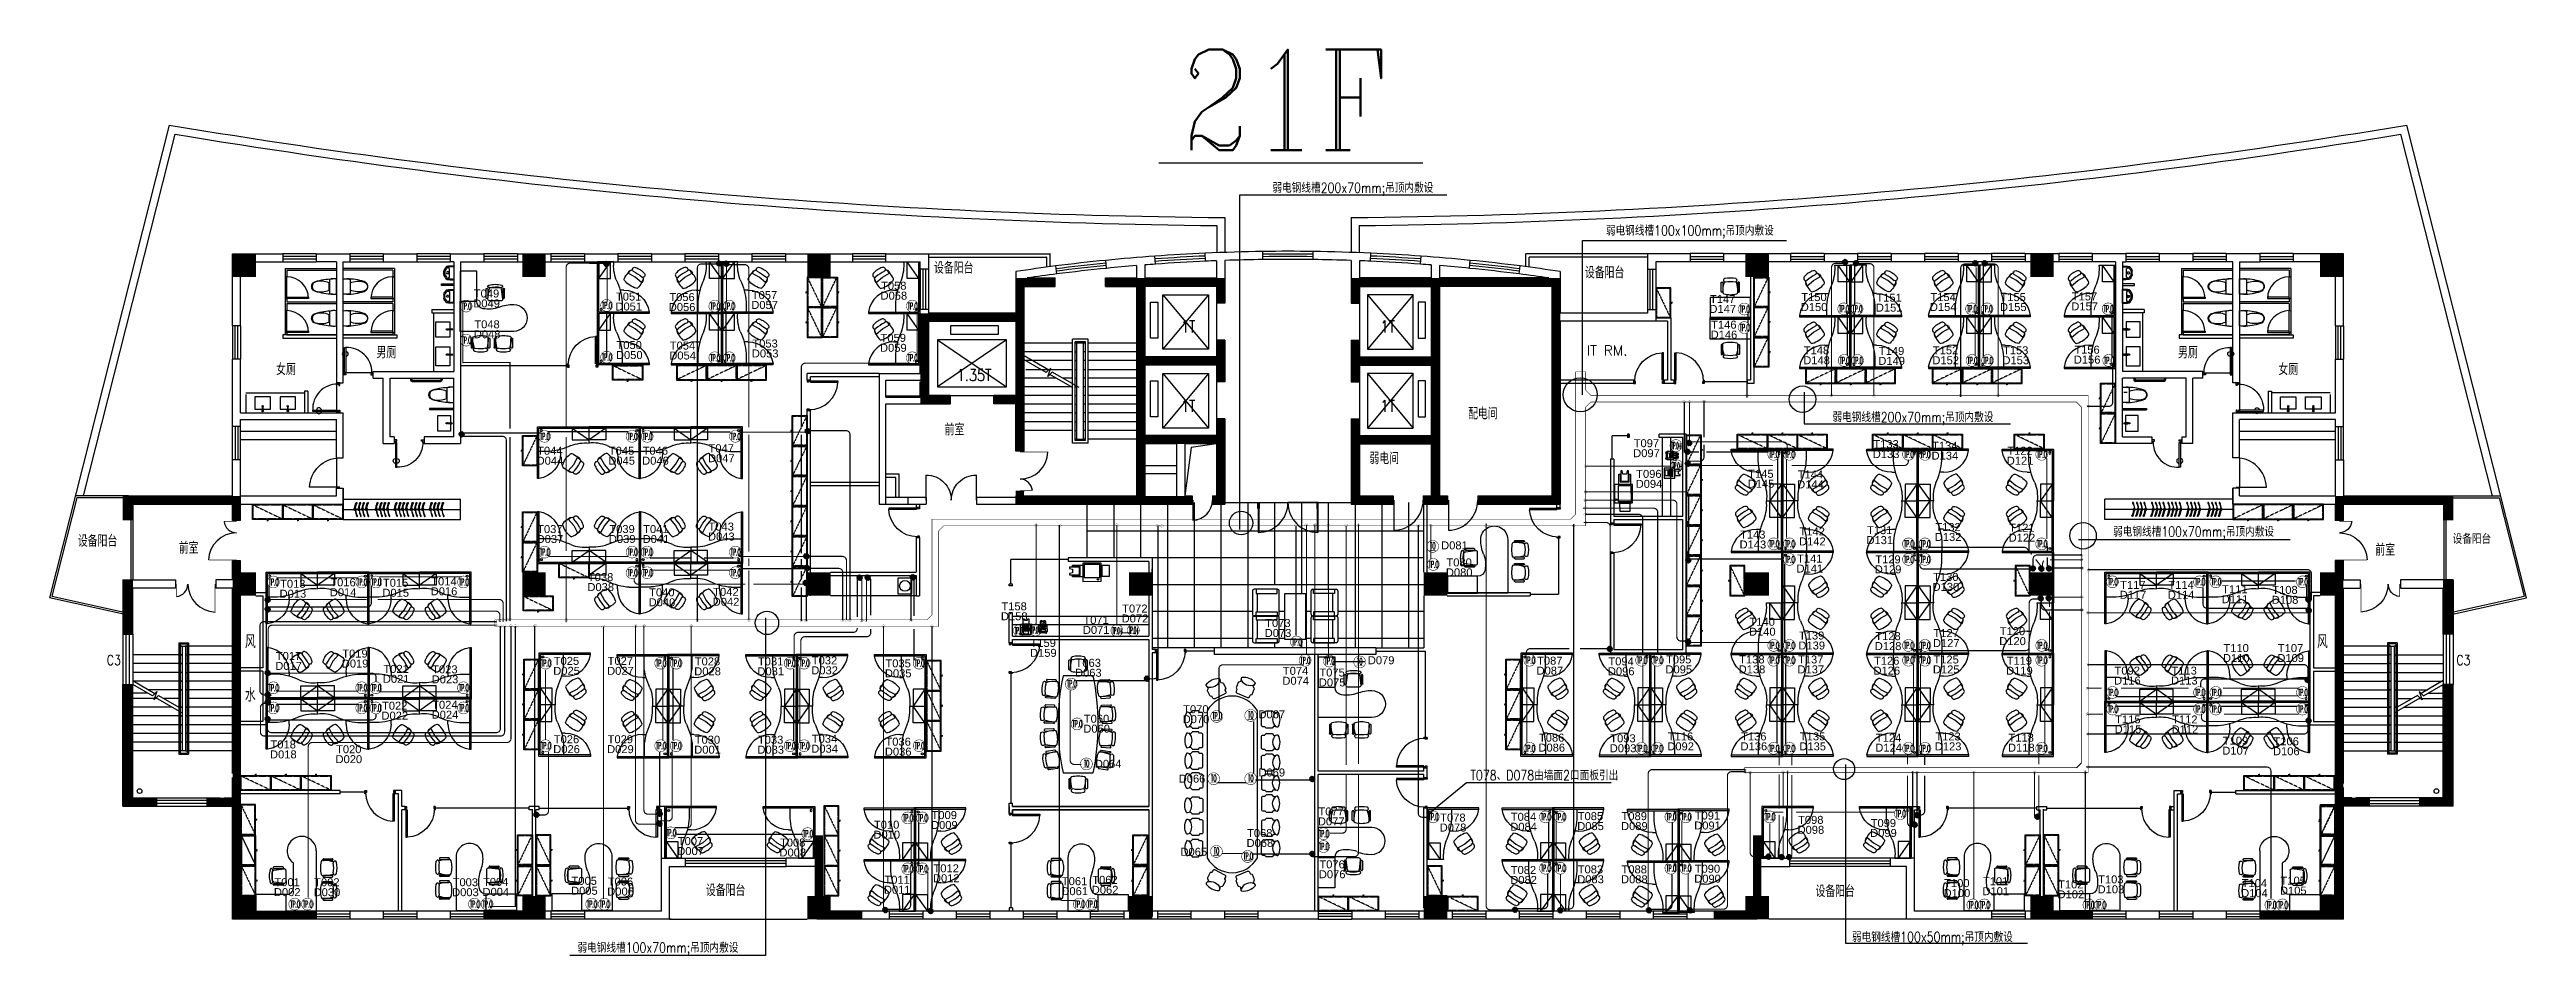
# Model space of a CAD drawing. Header units: millimetres. Extents: x 837 to 93978, y 508 to 34543.
import ezdxf
from ezdxf.enums import TextEntityAlignment as Align

# ---------------------------------------------------------------- set-up
doc = ezdxf.new("R2010")
doc.units = ezdxf.units.MM
doc.linetypes.add('ACAD_ISO04W100', pattern=[30.5, 24, -3, 0.5, -3])
doc.linetypes.add('DASH', pattern=[0.35, 0.25, -0.1])
for name, color, linetype in [('-', 8, 'Continuous'), ('B-DESK', 8, 'Continuous'), ('F-fur', 8, 'Continuous'), ('PDS-V', 3, 'Continuous'), ('WALL', 8, 'Continuous'), ('WINDOW', 8, 'Continuous'), ('WINDOW_TEXT', 8, 'Continuous'), ('图层1', 8, 'Continuous'), ('图层2', 8, 'Continuous'), ('图层3', 8, 'Continuous'), ('图层4', 8, 'Continuous'), ('图层5', 8, 'Continuous'), ('电气设备', 4, 'Continuous'), ('电气连接线', 4, 'Continuous')]:
    doc.layers.add(name, color=color, linetype=linetype)
doc.styles.add('-宋体', font='romanc.shx', dxfattribs={"width": 0.8, "bigfont": 'hzfs3.shx'})
doc.styles.add('ARIAL', font='ARIAL.TTF')
doc.styles.add('IDQSTYLE', font='romanc.shx', dxfattribs={"width": 0.7, "bigfont": 'hzfs3.shx'})
doc.styles.add('SIMPLEX', font='SIMPLEX.SHX')
doc.styles.add('Titleblock', font='romanc.shx', dxfattribs={"bigfont": 'hzfs3.shx'})

msp = doc.modelspace()

# ---------------------------------------------------------------- texts
at = {"layer": 'PDS-V', "style": 'IDQSTYLE', "width": 0.8}
for s, height, p in [('21F', 3780, (43389, 30763)), ('弱电钢线槽200x70mm;吊顶内敷设', 378, (46821, 29162)), ('弱电钢线槽100x100mm;吊顶内敷设', 378, (59362, 27555)), ('弱电钢线槽200x70mm;吊顶内敷设', 378, (67881, 20544)), ('弱电钢线槽100x70mm;吊顶内敷设', 378, (78434, 16243)), ('T078、D078由墙面2口面板引出', 378, (54267, 7087)), ('弱电钢线槽100x70mm;吊顶内敷设', 378, (20688, 612)), ('弱电钢线槽100x50mm;吊顶内敷设', 378, (68613, 1012))]:
    msp.add_text(s, height=height, dxfattribs=at).set_placement(p)
at = {"layer": 'PDS-V', "style": 'ARIAL'}
for s, p in [('T049', (17268, 25380)), ('D049', (17271, 25006)), ('T051', (22613, 25263)), ('T056', (24620, 25244)), ('T057', (27723, 25321)), ('T058', (32582, 25671)), ('D058', (32586, 25297)), ('T147', (63751, 25172)), ('T150', (67186, 25243)), ('T151', (70010, 25219)), ('T154', (72041, 25242)), ('T155', (74676, 25242)), ('T157', (77359, 25266)), ('T048', (17287, 24222)), ('D051', (22617, 24889)), ('D056', (24623, 24870)), ('D057', (27727, 24948)), ('D147', (63755, 24798)), ('T146', (63798, 24208)), ('D150', (67190, 24869)), ('D151', (70014, 24845)), ('D154', (72045, 24869)), ('D155', (74680, 24869)), ('D157', (77363, 24892)), ('D048', (17291, 23848)), ('T050', (22633, 23441)), ('T054', (24639, 23422)), ('T053', (27743, 23499)), ('T059', (32563, 23712)), ('D059', (32567, 23338)), ('D146', (63802, 23834)), ('T148', (67280, 23244)), ('T149', (70104, 23221)), ('T152', (72135, 23244)), ('T153', (74771, 23244)), ('T156', (77453, 23267)), ('D050', (22637, 23067)), ('D054', (24643, 23048)), ('D053', (27747, 23126)), ('D148', (67284, 22870)), ('D149', (70108, 22847)), ('D152', (72139, 22870)), ('D153', (74774, 22870)), ('D156', (77457, 22894)), ('T044', (19650, 19471)), ('T045', (22347, 19471)), ('T046', (23617, 19471)), ('T047', (26095, 19564)), ('T097', (60884, 19753)), ('T133', (69894, 19719)), ('T134', (72105, 19660)), ('T122', (74933, 19472)), ('D044', (19654, 19097)), ('D045', (22351, 19097)), ('D046', (23621, 19097)), ('D047', (26099, 19191)), ('D097', (60888, 19379)), ('T096', (60978, 18601)), ('T145', (65191, 18602)), ('T144', (67050, 18578)), ('D133', (69898, 19345)), ('D134', (72109, 19286)), ('D121', (74936, 19098)), ('D094', (60982, 18227)), ('D145', (65195, 18228)), ('D144', (67054, 18205)), ('T043', (26095, 16621)), ('T037', (19650, 16528)), ('D037', (19654, 16154)), ('T039', (22366, 16528)), ('D039', (22370, 16154)), ('T041', (23637, 16528)), ('D041', (23640, 16154)), ('D043', (26099, 16247)), ('D081', (53666, 15915)), ('T143', (64885, 16321)), ('D143', (64889, 15948)), ('T142', (67120, 16439)), ('D142', (67124, 16065)), ('T131', (69656, 16486)), ('D131', (69660, 16112)), ('T132', (72226, 16603)), ('D132', (72230, 16230)), ('T121', (75003, 16580)), ('D122', (75007, 16206)), ('T080', (53842, 15275)), ('D080', (53846, 14901)), ('T141', (67028, 15419)), ('D141', (67031, 15045)), ('T129', (69969, 15389)), ('D129', (69973, 15015)), ('T013', (9984, 14473)), ('D013', (9988, 14099)), ('T016', (11872, 14527)), ('D014', (11876, 14153)), ('T015', (13851, 14509)), ('D015', (13854, 14135)), ('T014', (15667, 14562)), ('D016', (15671, 14189)), ('T038', (21559, 14722)), ('D038', (21563, 14348)), ('T040', (23862, 14151)), ('T042', (26272, 14169)), ('T130', (72143, 14729)), ('D130', (72147, 14355)), ('T117', (79179, 14430)), ('D117', (79183, 14057)), ('T114', (80991, 14430)), ('D114', (80994, 14057)), ('T111', (83014, 14266)), ('D111', (83018, 13892)), ('T108', (84897, 14242)), ('D108', (84901, 13869)), ('D040', (23866, 13777)), ('D042', (26276, 13795)), ('T158', (37108, 13625)), ('D158', (37112, 13251)), ('T071', (40191, 13112)), ('T072', (41649, 13542)), ('D072', (41653, 13169)), ('T073', (47028, 12997)), ('T140', (65239, 13044)), ('T159', (38202, 12251)), ('D071', (40194, 12738)), ('D073', (47032, 12623)), ('D140', (65243, 12671)), ('T139', (67098, 12527)), ('D139', (67102, 12153)), ('T128', (69969, 12504)), ('D128', (69973, 12130)), ('T127', (72157, 12621)), ('D127', (72161, 12247)), ('T120', (74649, 12691)), ('D120', (74653, 12317)), ('T110', (83061, 12056)), ('T107', (85108, 12056)), ('T017', (9822, 11759)), ('D017', (9826, 11386)), ('T019', (12322, 11849)), ('D019', (12326, 11475)), ('T021', (13869, 11274)), ('T023', (15703, 11256)), ('T025', (20275, 11575)), ('D025', (20279, 11201)), ('T027', (22300, 11575)), ('D027', (22304, 11201)), ('T028', (25577, 11556)), ('D028', (25581, 11183)), ('T031', (27952, 11556)), ('D031', (27956, 11183)), ('T032', (29978, 11593)), ('D032', (29982, 11219)), ('T035', (32747, 11482)), ('D035', (32750, 11108)), ('D159', (38206, 11877)), ('T063', (39895, 11501)), ('D063', (39899, 11128)), ('T074', (47693, 11201)), ('T075', (49064, 11138)), ('D079', (50910, 11598)), ('T087', (57251, 11582)), ('D087', (57254, 11208)), ('T094', (59933, 11558)), ('D096', (59937, 11184)), ('T095', (62098, 11629)), ('D095', (62102, 11255)), ('T138', (64851, 11629)), ('D138', (64855, 11255)), ('T137', (67063, 11629)), ('D137', (67067, 11255)), ('T126', (69920, 11581)), ('D126', (69924, 11207)), ('T125', (72155, 11628)), ('D125', (72159, 11254)), ('T119', (74909, 11581)), ('D119', (74912, 11207)), ('T092', (78967, 11209)), ('T113', (81108, 11209)), ('D110', (83065, 11682)), ('D109', (85112, 11682)), ('D021', (13872, 10900)), ('D023', (15707, 10882)), ('D074', (47697, 10827)), ('D075', (49068, 10765)), ('D116', (78971, 10836)), ('D113', (81112, 10836)), ('T022', (13815, 9891)), ('D022', (13818, 9517)), ('T024', (15703, 9926)), ('D024', (15707, 9553)), ('T060', (40208, 9401)), ('T070', (43943, 9759)), ('D070', (43947, 9385)), ('D067', (46797, 9567)), ('T115', (78990, 9375)), ('T112', (81132, 9375)), ('T018', (9624, 8435)), ('T020', (12088, 8255)), ('T026', (20275, 8631)), ('D026', (20279, 8258)), ('T029', (22300, 8631)), ('D029', (22304, 8258)), ('T030', (25577, 8613)), ('D001', (25581, 8239)), ('T033', (27952, 8613)), ('D033', (27956, 8239)), ('T034', (29978, 8650)), ('D034', (29982, 8276)), ('T036', (32747, 8539)), ('D060', (40212, 9027)), ('T086', (57321, 8690)), ('D086', (57325, 8316)), ('T093', (60004, 8666)), ('D093', (60007, 8292)), ('T116', (62168, 8737)), ('D092', (62172, 8363)), ('T136', (64922, 8737)), ('D136', (64925, 8363)), ('T135', (67133, 8737)), ('D135', (67137, 8363)), ('T124', (69991, 8689)), ('D124', (69994, 8315)), ('T123', (72226, 8736)), ('D123', (72230, 8362)), ('T118', (74979, 8689)), ('D118', (74983, 8315)), ('D115', (78994, 9002)), ('D112', (81136, 9002)), ('T109', (83038, 8576)), ('T106', (84944, 8553)), ('D018', (9628, 8061)), ('D020', (12092, 7882)), ('D036', (32750, 8165)), ('D064', (40645, 7708)), ('D069', (46797, 7382)), ('D107', (83042, 8202)), ('D106', (84948, 8179)), ('D066', (43798, 7150)), ('T009', (34481, 5781)), ('T077', (49031, 5918)), ('D077', (49034, 5544)), ('T078', (53609, 5687)), ('T084', (56262, 5717)), ('T085', (58780, 5741)), ('T089', (60427, 5741)), ('T091', (63180, 5764)), ('T098', (67066, 5601)), ('T099', (69795, 5483)), ('T007', (24939, 4803)), ('T008', (28781, 4749)), ('T010', (32314, 5419)), ('D010', (32318, 5046)), ('D009', (34485, 5408)), ('T068', (46346, 5106)), ('D068', (46350, 4733)), ('D078', (53613, 5314)), ('D084', (56266, 5343)), ('D085', (58784, 5367)), ('D089', (60431, 5367)), ('D091', (63184, 5390)), ('D098', (67070, 5227)), ('D099', (69799, 5110)), ('D007', (24943, 4429)), ('D008', (28785, 4375)), ('T012', (34554, 3781)), ('D065', (43864, 4401)), ('T076', (49064, 3931)), ('T082', (56262, 3719)), ('T083', (58780, 3742)), ('T088', (60427, 3742)), ('T090', (63180, 3766)), ('T001', (9771, 3260)), ('D002', (9775, 2886)), ('T002', (11265, 3257)), ('D030', (11269, 2883)), ('T003', (16472, 3257)), ('D003', (16476, 2883)), ('T004', (17614, 3270)), ('D004', (17618, 2896)), ('T005', (20944, 3311)), ('D005', (20948, 2937)), ('T006', (22306, 3283)), ('D006', (22309, 2909)), ('T011', (32709, 3351)), ('D011', (32713, 2977)), ('D012', (34558, 3407)), ('T061', (39382, 3297)), ('D061', (39386, 2923)), ('T062', (40525, 3347)), ('D062', (40529, 2973)), ('D076', (49068, 3557)), ('D082', (56266, 3345)), ('D083', (58784, 3369)), ('D088', (60431, 3369)), ('D090', (63184, 3392)), ('T100', (72559, 3224)), ('D100', (72563, 2850)), ('T101', (74018, 3295)), ('D101', (74022, 2921)), ('T102', (76842, 3177)), ('D102', (76846, 2803)), ('T103', (78348, 3365)), ('D103', (78352, 2991)), ('T104', (83748, 3224)), ('D104', (83751, 2850)), ('T105', (85207, 3318)), ('D105', (85210, 2944))]:
    msp.add_text(s, height=300, dxfattribs=at).set_placement(p, align=Align.MIDDLE)
at = {"layer": 'WINDOW', "style": '-宋体', "width": 0.8}
for s, height, p in [('设备阳台', 441, (34096, 26123)), ('设备阳台', 441, (58572, 25946)), ('1T', 441, (43381, 23919)), ('1T', 441, (50885, 23919)), ('男厕', 441, (13131, 22941)), ('男厕', 441, (80877, 22941)), ('女厕', 441, (9355, 22308)), ('1.35T', 441, (34955, 22091)), ('女厕', 441, (84650, 22308)), ('前室', 441, (34496, 20048)), ('1T', 441, (43381, 20935)), ('1T', 441, (50885, 20935)), ('配电间', 441, (54179, 20647)), ('弱电间', 441, (50470, 18965)), ('设备阳台', 441, (1902, 15861)), ('前室', 441, (5696, 15601)), ('前室', 441, (88296, 15528)), ('设备阳台', 378, (91201, 15972)), ('风', 504, (8187, 12046)), ('风', 504, (86104, 12046)), ('水', 504, (8187, 10041)), ('设备阳台', 441, (25518, 2736)), ('设备阳台', 441, (67244, 2701))]:
    msp.add_text(s, height=height, dxfattribs=at).set_placement(p)
for p in [(3255, 11604), (91606, 11604)]:
    msp.add_text('C3', height=378, dxfattribs=at).set_placement(p, align=Align.MIDDLE)

# ---------------------------------------------------------------- blocks, each defined once
blk = doc.blocks.new('A$C49FA00D0')
at = {"layer": '图层4'}
for p, q in [((22, 100), (22, 915)), ((22, 915), (62, 915)), ((62, 100), (62, 914)), ((22, 100), (62, 100))]:
    blk.add_line(p, q, dxfattribs=at)
for points in [[(0, 0), (45, 0), (45, 60), (22, 60), (22, 100), (0, 100), (0, 0), (0, 100)], [(900, 0), (855, 0), (855, 60), (877, 60), (877, 100), (900, 100), (900, 0), (900, 100)]]:
    blk.add_lwpolyline(points, close=True, dxfattribs=at)
at = {"layer": '图层4', "color": 8}
blk.add_arc((22, 60), 855, 0, 87.31852, dxfattribs=at)
blk = doc.blocks.new('A$C63C96F4B')
at = {"layer": '图层1', "color": 8, "linetype": 'DASH', "ltscale": 0.5}
blk.add_line((880, 20), (20, 430), dxfattribs=at)
at = {"layer": '图层1'}
for p in [(424, 480), (450, 450), (476, 480)]:
    blk.add_line(p, (450, 480), dxfattribs=at)
blk.add_lwpolyline([(0, 450), (900, 450), (900, 0), (0, 0)], close=True, dxfattribs=at)
at = {"layer": '图层1', "color": 8, "linetype": 'DASH', "ltscale": 0.5}
blk.add_lwpolyline([(20, 430), (880, 430), (880, 20), (20, 20)], close=True, dxfattribs=at)
blk = doc.blocks.new('A$C170833A6')
at = {"layer": '图层1'}
for p, q in [((1500, 1503), (1501, 2403)), ((1501, 2403), (2001, 2403)), ((2001, 2403), (2000, 1503)), ((676, 1605), (676, 1865)), ((696, 1885), (706, 1885)), ((706, 1585), (696, 1585)), ((726, 1865), (726, 1605)), ((770, 1866), (733, 1566)), ((782, 1510), (1119, 1510)), ((1082, 1910), (820, 1910)), ((1169, 1566), (1131, 1866)), ((1176, 1865), (1176, 1605)), ((1206, 1885), (1196, 1885)), ((1196, 1585), (1206, 1585)), ((1226, 1605), (1226, 1865)), ((2000, 1503), (1500, 1503)), ((2000, 1503), (1500, 1503)), ((2000, 1503), (1500, 1503)), ((2000, 603), (2000, 1503)), ((400, 604), (2000, 603)), ((433, 385), (433, 125)), ((463, 405), (453, 405)), ((453, 105), (463, 105)), ((483, 125), (483, 385)), ((933, 125), (933, 385)), ((953, 405), (963, 405)), ((963, 105), (953, 105)), ((983, 385), (983, 125)), ((1116, 385), (1116, 125)), ((1146, 405), (1136, 405)), ((1136, 105), (1146, 105)), ((1166, 125), (1166, 385)), ((1616, 124), (1616, 384)), ((1636, 404), (1646, 404)), ((1646, 104), (1636, 104)), ((1666, 384), (1666, 124))]:
    blk.add_line(p, q, dxfattribs=at)
for centre, radius, start, end in [((696, 1865), 20, 89.96569, 179.96569), ((696, 1605), 20, 179.96569, 269.96569), ((706, 1865), 20, 359.96569, 89.96569), ((706, 1605), 20, 269.96569, 359.96569), ((766, 1946), 37.5, 104.4432, 284.4432), ((782, 1560), 50, 172.84067, 269.96569), ((950, 1232), 775, 75.48817, 104.4432), ((820, 1860), 50, 89.96569, 172.84067), ((950, 1232), 700, 75.48817, 104.4432), ((1082, 1860), 50, 7.0907, 89.96569), ((1119, 1560), 50, 269.96569, 7.0907), ((1135, 1946), 37.5, 255.48817, 75.48817), ((1196, 1865), 20, 89.96569, 179.96569), ((1196, 1605), 20, 179.96569, 269.96569), ((1206, 1865), 20, 359.96569, 89.96569), ((1206, 1605), 20, 269.96569, 359.96569), ((1287, 1493), 214, 275.50026, 2.71546), ((400, 1004), 400, 89.96569, 269.96569), ((447, 421), 984, 66.65568, 92.74577), ((1153, 2160), 894, 249.33447, 279.96727), ((453, 385), 20, 89.96569, 179.96569), ((453, 125), 20, 179.96569, 269.96569), ((463, 385), 20, 359.96569, 89.96569), ((463, 125), 20, 269.96569, 359.96569), ((529, 407), 50, 104.2713, 178.89243), ((1398, 391), 919, 178.89243, 197.9895), ((550, 49), 50, 77.83051, 257.83051), ((708, -295), 775, 75.66007, 104.2713), ((572, 122), 50, 197.9895, 213.08829), ((709, 783), 800, 257.83051, 282.10086), ((709, 783), 700, 257.83051, 282.10086), ((866, 49), 50, 282.10086, 102.10086), ((845, 122), 50, 326.84309, 341.94187), ((18, 392), 919, 341.94187, 1.03894), ((887, 407), 50, 1.03894, 75.66007), ((953, 385), 20, 89.96569, 179.96569), ((953, 125), 20, 179.96569, 269.96569), ((963, 385), 20, 359.96569, 89.96569), ((963, 125), 20, 269.96569, 359.96569), ((1136, 385), 20, 89.96569, 179.96569), ((1136, 125), 20, 179.96569, 269.96569), ((1146, 385), 20, 359.96569, 89.96569), ((1146, 125), 20, 269.96569, 359.96569), ((1212, 407), 50, 104.2713, 178.89243), ((2081, 390), 919, 178.89243, 197.9895), ((1233, 49), 50, 77.83051, 257.83051), ((1391, -296), 775, 75.66007, 104.2713), ((1254, 122), 50, 197.9895, 213.08829), ((1391, 782), 800, 257.83051, 282.10086), ((1391, 782), 700, 257.83051, 282.10086), ((1549, 49), 50, 282.10086, 102.10086), ((1528, 122), 50, 326.84309, 341.94187), ((701, 391), 919, 341.94187, 1.03894), ((1570, 407), 50, 1.03894, 75.66007), ((1636, 384), 20, 89.96569, 179.96569), ((1636, 124), 20, 179.96569, 269.96569), ((1646, 384), 20, 359.96569, 89.96569), ((1646, 124), 20, 269.96569, 359.96569)]:
    blk.add_arc(centre, radius, start, end, dxfattribs=at)
blk = doc.blocks.new('A$C2497704E')
at = {"layer": '图层2'}
blk.add_blockref('A$C63C96F4B', (0, 0), dxfattribs=at)
blk = doc.blocks.new('A$C10FB1B64')
at = {"layer": 'F-fur'}
for p, q in [((40, 1540), (0, 1540)), ((0, 1540), (0, 0)), ((40, 1540), (40, 40)), ((340, 740), (40, 740)), ((690, 790), (690, 681)), ((965, 1360), (916, 1325)), ((921, 1319), (1083, 1131)), ((1083, 1131), (1199, 913)), ((1254, 939), (1203, 906)), ((40, 40), (1540, 40)), ((1040, 40), (1540, 390)), ((1540, 490), (1540, 0)), ((0, 0), (1540, 0))]:
    blk.add_line(p, q, dxfattribs=at)
blk.add_lwpolyline([(1540, 390), (1540, 40), (1040, 40), (1040, 390)], close=True, dxfattribs=at)
blk.add_circle((115, 115), 30, dxfattribs=at)
for centre, radius, start, end in [((-52, 804), 742, 358.93582, 82.89295), ((227, -991), 1734, 63.64292, 86.26837), ((1422, 1658), 1174, 248.81403, 275.79039)]:
    blk.add_arc(centre, radius, start, end, dxfattribs=at)
for centre, major_axis, start_param, end_param in [((787, 1169), (-30.2, 30.2), 0.086926, 1.163311), ((1438, 1374), (-513, 513), 1.094972, 1.677291), ((1079, 927), (-298, 298), -0.403049, 0.092097), ((923, 1322), (-5.14, 5.14), 0.308697, 1.430486), ((926, 1301), (-12.5, 12.5), -1.301454, -0.54503), ((1063, 1191), (-127, 127), -0.635982, 0.056251), ((1020, 1195), (-123, 123), -0.963916, -0.461556), ((1012, 842), (30.2, 30.2), 3.179511, 4.25637), ((891, 1201), (-298, 298), 2.680166, 3.175312), ((1058, 1386), (14.8, 14.8), 3.597668, 3.80544), ((1055, 1390), (-17.6, 17.6), 2.376726, 2.802782), ((1050, 1406), (-29.2, 29.2), 2.757139, 3.432729), ((1121, 1355), (-35.2, 35.2), 0.395613, 1.540845), ((161, 500), (874, 874), 5.972474, 6.224567), ((1082, 1390), (-3.92, 3.92), 3.282962, 4.531988), ((1144, 1341), (-53.3, 53.3), -0.160476, 0.062201), ((1143, 1336), (55.9, 55.9), 0.164484, 1.361381), ((835, 962), (399, 399), 5.806759, 6.390282), ((1131, 1091), (127, 127), 4.286808, 4.979041), ((1203, 913), (-5.14, 5.14), 1.341777, 2.463566), ((1185, 923), (12.5, 12.5), 4.888089, 5.644514), ((1120, 1050), (-123, 123), 3.233819, 3.736179), ((1305, 1086), (-35.2, 35.2), 1.231418, 2.37665), ((1312, 1016), (14.8, 14.8), 2.108416, 2.316187), ((1315, 1012), (17.6, 17.6), 1.540277, 1.966334), ((1327, 1001), (-29.2, 29.2), -0.660466, 0.015124), ((1324, 1037), (3.92, 3.92), 6.094257, 7.343283), ((1301, 1112), (-53.3, 53.3), 2.710062, 2.932738), ((1296, 1113), (-55.9, 55.9), 2.981679, 4.178576)]:
    blk.add_ellipse(centre, major_axis=major_axis, ratio=1, start_param=start_param, end_param=end_param, dxfattribs=at)
blk = doc.blocks.new('A$C5CB8435B')
at = {"layer": '图层1'}
for p, q in [((1799, 1801), (1800, 1)), ((1998, 1538), (1998, 1548)), ((2018, 1568), (2278, 1568)), ((2278, 1518), (2018, 1518)), ((2298, 1548), (2298, 1538)), ((493, 919), (493, 1181)), ((518, 1305), (518, 1295)), ((518, 795), (518, 805)), ((537, 1231), (837, 1268)), ((837, 832), (537, 870)), ((798, 1325), (538, 1325)), ((538, 1275), (798, 1275)), ((538, 825), (798, 825)), ((798, 775), (538, 775)), ((818, 1295), (818, 1305)), ((818, 805), (818, 795)), ((893, 1219), (893, 882)), ((1123, 694), (1122, 1441)), ((1998, 1048), (1998, 1038)), ((1998, 855), (1998, 865)), ((2278, 1068), (2018, 1068)), ((2018, 1018), (2278, 1018)), ((2018, 885), (2278, 885)), ((2278, 835), (2018, 835)), ((2298, 1038), (2298, 1048)), ((2298, 865), (2298, 855)), ((900, 501), (0, 500)), ((0, 500), (0, 0)), ((0, 0), (900, 1)), ((900, 1), (900, 501)), ((900, 1), (900, 501)), ((900, 1), (900, 501)), ((1800, 1), (900, 1)), ((1999, 365), (1999, 355)), ((2279, 385), (2019, 385)), ((2019, 335), (2279, 335)), ((2299, 355), (2299, 365))]:
    blk.add_line(p, q, dxfattribs=at)
for centre, radius, start, end in [((1365, 1801), 434, 0, 235.98594), ((2698, 1293), 775, 165.7287, 194.33993), ((1996, 1472), 50, 91.10757, 165.7287), ((2012, 603), 919, 72.0105, 91.10757), ((2018, 1548), 20, 90.03431, 180.03431), ((2018, 1538), 20, 180.03431, 270.03431), ((2278, 1548), 20, 0.03431, 90.03431), ((2278, 1538), 20, 270.03431, 0.03431), ((2354, 1450), 50, 12.16949, 192.16949), ((1171, 1051), 775, 165.5568, 194.51183), ((457, 1235), 37.5, 345.5568, 165.5568), ((457, 866), 37.5, 194.51183, 14.51183), ((1171, 1051), 700, 165.5568, 194.51183), ((543, 1181), 50, 97.15933, 180.03431), ((543, 919), 50, 180.03431, 262.9093), ((538, 1305), 20, 90.03431, 180.03431), ((538, 1295), 20, 180.03431, 270.03431), ((538, 805), 20, 90.03431, 180.03431), ((538, 795), 20, 180.03431, 270.03431), ((798, 1305), 20, 0.03431, 90.03431), ((798, 1295), 20, 270.03431, 0.03431), ((798, 805), 20, 0.03431, 90.03431), ((798, 795), 20, 270.03431, 0.03431), ((843, 1219), 50, 0.03431, 97.15933), ((843, 882), 50, 262.9093, 0.03431), ((2699, 610), 775, 165.7287, 194.33993), ((1996, 1113), 50, 194.33993, 268.96106), ((1996, 789), 50, 91.10757, 165.7287), ((2011, 1983), 919, 268.96106, 288.05813), ((2013, -80), 919, 72.0105, 91.10757), ((2018, 1048), 20, 90.03431, 180.03431), ((2018, 1038), 20, 180.03431, 270.03431), ((2018, 865), 20, 90.03431, 180.03431), ((2018, 855), 20, 180.03431, 270.03431), ((2278, 1048), 20, 0.03431, 90.03431), ((2278, 1038), 20, 270.03431, 0.03431), ((2278, 865), 20, 0.03431, 90.03431), ((2278, 855), 20, 270.03431, 0.03431), ((2281, 1429), 50, 56.91171, 72.0105), ((2281, 1156), 50, 288.05813, 303.15691), ((2281, 747), 50, 56.91171, 72.0105), ((2354, 1135), 50, 167.89914, 347.89914), ((2354, 768), 50, 12.16949, 192.16949), ((1620, 1292), 700, 347.89914, 12.16949), ((1621, 610), 700, 347.89914, 12.16949), ((1620, 1292), 800, 347.89914, 12.16949), ((1621, 610), 800, 347.89914, 12.16949), ((910, 714), 214, 267.28454, 354.49974), ((1996, 431), 50, 194.33993, 268.96106), ((2012, 1300), 919, 268.96106, 288.05813), ((2019, 365), 20, 90.03431, 180.03431), ((2019, 355), 20, 180.03431, 270.03431), ((2279, 365), 20, 0.03431, 90.03431), ((2279, 355), 20, 270.03431, 0.03431), ((2281, 473), 50, 288.05813, 303.15691), ((2354, 452), 50, 167.89914, 347.89914)]:
    blk.add_arc(centre, radius, start, end, dxfattribs=at)
blk = doc.blocks.new('ID8')
at = {"layer": 'F-fur'}
for points in [[(-255, -126), (-245, -126, 0.414214), (-225, -106), (-225, 154, 0.414214), (-245, 174), (-255, 174, 0.414214), (-275, 154), (-275, -106, 0.414214)], [(255, -126), (245, -126, -0.414214), (225, -106), (225, 154, -0.414214), (245, 174), (255, 174, -0.414214), (275, 154), (275, -106, -0.414214)], [(147, -133, -1), (168, -231, -0.106297), (-168, -231, -1), (-147, -133, 0.106297)]]:
    blk.add_lwpolyline(points, format="xyb", close=True, dxfattribs=at)
for points in [[(-179, -136, -0.065976), (-184, -125, -0.08352), (-229, 177, -0.337612), (-191, 225, -0.125493), (191, 225, -0.337612), (229, 177, -0.08352), (184, -125, -0.267206)], [(184, -125, -0.065976), (179, -136, -0.106297)]]:
    blk.add_lwpolyline(points, format="xyb", dxfattribs=at)
blk = doc.blocks.new('A$C04894452')
at = {"layer": 'F-fur'}
for p, q in [((650, 1200, 204), (50, 1200, 204)), ((50, 1200, 204), (50, 0, 204)), ((650, 0, 204), (650, 1200, 204)), ((50, 0, 204), (650, 0, 204))]:
    blk.add_line(p, q, dxfattribs=at)
at = {"layer": 'F-fur', "elevation": 204}
blk.add_lwpolyline([(50, 1200), (50, 0), (0, 0), (0, 1200)], close=True, dxfattribs=at)
at = {"layer": 'F-fur', "extrusion": (0, 0, -1), "zscale": -1, "rotation": 270}
blk.add_blockref('ID8', (-980, 600, -204), dxfattribs=at)
blk = doc.blocks.new('A$C6C865891')
at = {"layer": '图层2', "xscale": -1, "rotation": 90}
blk.add_blockref('A$C04894452', (1200, 1211, -204), dxfattribs=at)
blk = doc.blocks.new('_FZH')
blk.add_solid([(-0.5, -0.5), (0.5, -0.5), (-0.5, 0.5), (0.5, 0.5)])
blk = doc.blocks.new('A$C558E3894')
at = {"layer": '图层5', "style": 'Titleblock'}
blk.add_text('IT RM.', height=300, dxfattribs=at).set_placement((25, 102))
blk = doc.blocks.new('A$C1C0E2005')
at = {"layer": '图层2'}
blk.add_blockref('A$C558E3894', (0, 0), dxfattribs=at)
blk = doc.blocks.new('A$C67443EF0')
at = {"layer": '图层4', "ltscale": 0.3}
for p, q in [((0, 1800), (0, 1760)), ((177, 1800), (0, 1800)), ((0, 1760), (177, 1760)), ((177, 1760), (177, 1800)), ((0, 0), (0, 40)), ((0, 40), (177, 40)), ((177, 0), (0, 0)), ((177, 40), (177, 0))]:
    blk.add_line(p, q, dxfattribs=at)
at = {"layer": '图层4'}
for p, q in [((0, 1787), (887, 1787)), ((0, 1773), (887, 1773)), ((0, 27), (887, 27)), ((0, 13), (887, 13))]:
    blk.add_line(p, q, dxfattribs=at)
at = {"layer": '图层4', "color": 8}
for p in [(0, 1780), (0, 20)]:
    blk.add_line(p, (0, 900), dxfattribs=at)
blk.add_arc((0, 1787), 887, 270, 0, dxfattribs=at)
blk.add_ellipse((0, 13), major_axis=(0, 887), ratio=1, start_param=4.712302, end_param=6.283098, dxfattribs=at)
blk = doc.blocks.new('A$C29CF194B')
at = {"layer": '图层2', "rotation": 270}
blk.add_blockref('A$C67443EF0', (0, 887), dxfattribs=at)
blk = doc.blocks.new('A$C71340A85')
at = {"layer": '图层3'}
blk.add_line((0, 887), (3770, 887), dxfattribs=at)
at = {"layer": '-'}
blk.add_blockref('A$C29CF194B', (985, 0), dxfattribs=at)
blk = doc.blocks.new('EQ-F')
at = {"layer": 'F-fur'}
blk.add_line((-160, -89), (-160, -37), dxfattribs=at)
for points in [[(-40, 224), (0, 224), (0, 0), (-320, 0), (-320, 224), (-280, 224)], [(-20, 17), (-20, 112), (-300, 112), (-300, 17)], [(-76, 204), (-40, 204), (-40, 296), (-62, 296), (-82, 268), (-238, 268), (-258, 296), (-280, 296), (-280, 204), (-244, 204)], [(-224, -20), (-244, -20), (-244, -151), (-264, -151), (-264, 0), (-56, 0), (-56, -151), (-76, -151), (-76, -20), (-96, -20)], [(-224, -20), (-244, -20), (-244, -184), (-201, -184), (-181, -164), (-139, -164), (-119, -184), (-76, -184), (-76, -20), (-96, -20)], [(-190, -54), (-160, -37), (-130, -54)], [(-136, -151), (-96, -111), (-136, -111), (-136, -151)]]:
    blk.add_lwpolyline(points, dxfattribs=at)
for points in [[(-244, 131), (-76, 131), (-76, 224), (-244, 224)], [(-240, 47), (-220, 47), (-220, 57), (-240, 57)], [(-240, 37), (-220, 37), (-220, 47), (-240, 47)], [(-240, 27), (-220, 27), (-220, 37), (-240, 37)], [(-240, 17), (-220, 17), (-220, 27), (-240, 27)], [(-96, 0), (-224, 0), (-224, -151), (-136, -151), (-136, -111), (-96, -111)], [(-220, 47), (-200, 47), (-200, 57), (-220, 57)], [(-220, 37), (-200, 37), (-200, 47), (-220, 47)], [(-220, 27), (-200, 27), (-200, 37), (-220, 37)], [(-220, 17), (-200, 17), (-200, 27), (-220, 27)], [(-216, 97), (-104, 97), (-104, 67), (-216, 67)], [(-200, 47), (-180, 47), (-180, 57), (-200, 57)], [(-200, 37), (-180, 37), (-180, 47), (-200, 47)], [(-200, 27), (-180, 27), (-180, 37), (-200, 37)], [(-200, 17), (-180, 17), (-180, 27), (-200, 27)], [(-180, 47), (-160, 47), (-160, 57), (-180, 57)], [(-180, 37), (-160, 37), (-160, 47), (-180, 47)], [(-180, 27), (-160, 27), (-160, 37), (-180, 37)], [(-180, 17), (-160, 17), (-160, 27), (-180, 27)], [(-160, 47), (-140, 47), (-140, 57), (-160, 57)], [(-160, 37), (-140, 37), (-140, 47), (-160, 47)], [(-160, 27), (-140, 27), (-140, 37), (-160, 37)], [(-160, 17), (-140, 17), (-140, 27), (-160, 27)], [(-140, 47), (-120, 47), (-120, 57), (-140, 57)], [(-140, 37), (-120, 37), (-120, 47), (-140, 47)], [(-140, 27), (-120, 27), (-120, 37), (-140, 37)], [(-140, 17), (-120, 17), (-120, 27), (-140, 27)], [(-120, 47), (-100, 47), (-100, 57), (-120, 57)], [(-120, 37), (-100, 37), (-100, 47), (-120, 47)], [(-120, 27), (-100, 27), (-100, 37), (-120, 37)], [(-120, 17), (-100, 17), (-100, 27), (-120, 27)], [(-100, 47), (-80, 47), (-80, 57), (-100, 57)], [(-100, 37), (-80, 37), (-80, 47), (-100, 47)], [(-100, 27), (-80, 27), (-80, 37), (-100, 37)], [(-100, 17), (-80, 17), (-80, 27), (-100, 27)]]:
    blk.add_lwpolyline(points, close=True, dxfattribs=at)
blk.add_circle((-46, 34), 15, dxfattribs=at)
blk = doc.blocks.new('EQ-P')
at = {"layer": 'F-fur'}
for p, q in [((-273, 263), (-165, 263)), ((-273, 227), (-165, 227)), ((-273, 191), (-165, 191)), ((-273, 155), (-165, 155)), ((-273, 119), (-165, 119)), ((-83, 335), (-83, 47))]:
    blk.add_line(p, q, dxfattribs=at)
for points in [[(-395, 0), (0, 0), (0, 403), (-83, 403), (-83, 367), (-395, 367)], [(-165, 299), (-165, 83), (-356, 83), (-356, 299)], [(-117, 317), (-117, 65), (-222, 65), (-222, 83), (-165, 83), (-165, 299), (-222, 299), (-222, 317)], [(-16, 363), (-67, 363), (-67, 390), (-16, 390)], [(193, 133), (139, 151), (139, 253), (193, 271), (193, 310), (0, 310), (0, 94), (193, 94)]]:
    blk.add_lwpolyline(points, close=True, dxfattribs=at)
blk = doc.blocks.new('EQ-COPY')
at = {"layer": 'F-fur'}
for points in [[(-316, 421), (-568, 421), (-568, 84), (-316, 84)], [(295, 589), (-295, 589), (-295, 0), (295, 0)], [(253, 463), (-253, 463), (-253, 42), (253, 42)], [(295, 63), (295, 442), (631, 442), (631, 400), (379, 400), (379, 105), (631, 105), (631, 63)], [(731, 172), (626, 193), (626, 312), (731, 333), (731, 379), (400, 379), (400, 126), (731, 126)]]:
    blk.add_lwpolyline(points, close=True, dxfattribs=at)
blk.add_circle((-195, 528), 23.7, dxfattribs=at)
blk = doc.blocks.new('ACH-02')
blk.add_lwpolyline([(-168, 0, -0.414214), (-214, 45), (-214, 92, 0.170304), (-219, 106), (-259, 136), (-259, 309, -0.234288), (-250, 327), (-210, 358, 0.382399), (-204, 388), (-222, 461, -0.429722), (-213, 492, -0.248835), (213, 492, -0.429722), (222, 461), (204, 388, 0.382399), (210, 358), (250, 327, -0.234288), (259, 309), (259, 136), (219, 106, 0.170304), (214, 92), (214, 45, -0.414214), (168, 0)], format="xyb", close=True)
blk.add_arc((0, 627), 294, 223.49698, 316.50302)
blk = doc.blocks.new('A$C34BC2B30')
for p, q in [((1563, 3472), (663, 3472)), ((663, 579), (1563, 579))]:
    blk.add_line(p, q)
for centre, start, end in [((7560, 2026), 168.15695, 191.84305), ((-5334, 2026), 348.15695, 11.84305)]:
    blk.add_arc(centre, 7047, start, end)
at = {"layer": 'F-fur', "extrusion": (0, 0, -1), "xscale": -1, "zscale": -1}
for p, rotation in [((-1113, 3820), 180), ((-1943, 3084), 266.6891459565077), ((-238, 2329), 92.43755472869), ((-243, 1609), 86.43755472869003), ((-1920, 960), 277.5624452713099)]:
    blk.add_blockref('ID8', p, dxfattribs=dict(at, rotation=rotation))
at = {"layer": 'F-fur', "extrusion": (0, 0, -1), "zscale": -1}
for p, rotation in [((-283, 3084), 93.31085404349227), ((-1989, 2329), 267.56244527131), ((-1983, 1609), 273.56244527131), ((-306, 960), 82.43755472869002)]:
    blk.add_blockref('ID8', p, dxfattribs=dict(at, rotation=rotation))
blk.add_blockref('ID8', (-1113, 231), dxfattribs=at)
blk = doc.blocks.new('A$C6BF76EEF')
at = {"layer": 'B-DESK', "color": 8, "ltscale": 3}
for points in [[(175, 32, -0.057952), (8, 72, -1.08017), (19, 96, 0.102886), (172, 48, 0.821198)], [(243, 14, 0.057952), (410, 54, 1.08017), (399, 78, -0.102886), (246, 30, -0.821198)]]:
    blk.add_lwpolyline(points, format="xyb", dxfattribs=at)
blk.add_lwpolyline([(247, 24, 0.144333), (244, 33, 0.107177), (236, 42, 0.077818), (224, 47, 0.065016), (209, 49, 0.065016), (194, 47, 0.077818), (182, 42, 0.107177), (173, 33, 0.144333), (171, 24, 0.144333), (173, 16, 0.107177), (182, 7, 0.077818), (194, 2, 0.065016), (209, 0, 0.065016), (224, 2, 0.077818), (236, 7, 0.107177), (244, 16, 0.144333)], format="xyb", close=True, dxfattribs=at)
blk = doc.blocks.new('_WBLK')
for p, q in [((-0.5, 0.5), (0.5, 0.5)), ((0.5, 0.167), (-0.5, 0.167)), ((0.5, -0.167), (-0.5, -0.167)), ((-0.5, -0.5), (0.5, -0.5))]:
    blk.add_line(p, q)
at = {"layer": 'WINDOW_TEXT', "style": 'SIMPLEX', "flags": 9}
blk.add_attdef('A', text='', height=1, dxfattribs=at).set_placement((0, 1.5), align=Align.MIDDLE)
blk = doc.blocks.new('M_B0OPK')
for p, q in [((-0.5, 0.5), (0.5, 0.5)), ((0.5, 0.167), (-0.5, 0.167)), ((0.5, -0.167), (-0.5, -0.167)), ((-0.5, -0.5), (0.5, -0.5))]:
    blk.add_line(p, q)
blk = doc.blocks.new('M_A22TIB')
for p, q in [((-0.449, 0.076), (-0.449, 0.898)), ((-0.449, 0.898), (-0.408, 0.898)), ((-0.408, 0.898), (-0.408, 0.076)), ((-0.49, 0.076), (-0.449, 0.076)), ((-0.49, -0.006), (-0.49, 0.076)), ((-0.449, 0.076), (-0.449, 0.035)), ((-0.408, 0.076), (-0.449, 0.076)), ((-0.449, 0.035), (-0.408, 0.035)), ((-0.408, 0.035), (-0.408, -0.006)), ((0.455, 0.035), (0.414, 0.035)), ((0.414, 0.035), (0.414, -0.006)), ((0.496, 0.076), (0.455, 0.076)), ((0.455, 0.076), (0.455, 0.035)), ((0.496, -0.006), (0.496, 0.076)), ((-0.408, -0.006), (-0.49, -0.006)), ((-0.49, -0.006), (-0.49, -0.006)), ((0.414, -0.006), (0.496, -0.006)), ((0.496, -0.006), (0.496, -0.006))]:
    blk.add_line(p, q)
for centre, radius, start, end in [((-0.367, 0.077), 0.822, 359.92833, 92.86603), ((-0.449, 0.689), 0.0791, 90, 270), ((-0.408, 0.689), 0.0791, 270, 90)]:
    blk.add_arc(centre, radius, start, end)
blk = doc.blocks.new('wc-05')
at = {"color": 0, "linetype": 'ByBlock'}
blk.add_lwpolyline([(-214, -207), (-226, -155), (-231, -105), (-231, -51), (-226, 0), (226, 0), (231, -51), (231, -105), (226, -155), (214, -207)], close=True, dxfattribs=at)
blk.add_lwpolyline([(-231, -112, 0.070038), (-147, -625, 0.232247), (-46, -732, 0.1804), (46, -732, 0.232247), (147, -625, 0.070038), (231, -112, 0.070038)], format="xyb", dxfattribs=at)
at = {"color": 8, "linetype": 'ByBlock'}
blk.add_lwpolyline([(-90, -689, -0.140878), (-137, -610, -0.164674), (-110, -216), (110, -216, -0.164674), (137, -610, -0.140878), (90, -689, -0.39538)], format="xyb", close=True, dxfattribs=at)
blk = doc.blocks.new('urn-02')
at = {"color": 0, "linetype": 'ByBlock'}
for p, q in [((-206, 0), (206, 0)), ((-140, -146), (-132, -130)), ((128, -127), (-128, -127)), ((50, -298), (-50, -298)), ((140, -146), (132, -130))]:
    blk.add_line(p, q, dxfattribs=at)
at = {"color": 8, "linetype": 'ByBlock'}
for p, q in [((-166, -158), (-142, -148)), ((-38, -265), (38, -265)), ((-29, -159), (-28, -203)), ((29, -159), (28, -203)), ((166, -158), (142, -148))]:
    blk.add_line(p, q, dxfattribs=at)
at = {"color": 0, "linetype": 'ByBlock'}
for centre, radius, start, end in [((1699, 9), 1905, 180.271, 186.2904), ((-1699, 9), 1905, 353.7097, 359.729), ((-151, -195), 44.4, 120.5663, 236.8705), ((450, 725), 1143, 236.8705, 243.1145), ((-128, -132), 4.75, 90, 154.0016), ((-50, -260), 38.1, 243.1145, 269.9997), ((50, -260), 38.1, 270.0003, 296.8855), ((-450, 725), 1143, 296.8856, 303.1295), ((128, -132), 4.75, 25.99858, 90), ((151, -195), 44.5, 303.1296, 59.43372)]:
    blk.add_arc(centre, radius, start, end, dxfattribs=at)
at = {"color": 8, "linetype": 'ByBlock'}
for centre, radius, start, end in [((1723, 9), 1905, 180.271, 184.8768), ((-1723, 9), 1905, 355.1232, 359.729), ((-169, -152), 6.35, 184.8774, 293.2496), ((-80, -193), 76.2, 141.7813, 180.08999), ((-147, -193), 9.52, 179.15687, 237.0894), ((469, 758), 1143, 237.0895, 243.4246), ((-38, -256), 9.53, 243.4245, 269.9994), ((-22, -158), 6.35, 100.7457, 193.195), ((-22, -204), 6.35, 172.7012, 226.4108), ((0, -181), 38.1, 226.411, 313.589), ((0, -276), 127, 79.25484, 100.7451), ((22, -158), 6.35, 346.805, 79.2543), ((22, -204), 6.35, 313.5892, 7.29347), ((38, -256), 9.52, 270.0006, 296.5755), ((-469, 758), 1143, 296.5754, 302.9105), ((80, -193), 76.2, 359.64295, 38.21873), ((147, -193), 9.52, 302.9104, 358.70656), ((169, -152), 6.35, 246.75, 355.1226)]:
    blk.add_arc(centre, radius, start, end, dxfattribs=at)
blk = doc.blocks.new('M_A2ZXL')
blk.add_line((-0.472, 0), (-0.472, -1))
blk.add_arc((-0.5, 0), 1, 271.62314, 0)
blk = doc.blocks.new('M_A17ORW')
at = {"const_width": 0.02}
for points in [[(-0.481, -0.001), (-0.481, -0.308)], [(0.481, 0.001), (0.481, -0.691)]]:
    blk.add_lwpolyline(points, dxfattribs=at)
for centre, radius, start, end in [((-0.501, -0.003), 0.307, 274.24917, 0.21013), ((0.505, 0.002), 0.699, 180.27623, 268.06031)]:
    blk.add_arc(centre, radius, start, end)
blk = doc.blocks.new('30407095843192')
for radius in [55120, 55036, 54964, 54880]:
    blk.add_arc((0, -54995), radius, 89.21867, 90.78133)
at = {"style": 'SIMPLEX', "flags": 9}
blk.add_attdef('A', text='', height=1, dxfattribs=at).set_placement((0, 0), align=Align.MIDDLE)
blk = doc.blocks.new('30407095841268')
for radius in [55120, 55036, 54964, 54880]:
    blk.add_arc((0, -54995), radius, 89.21867, 90.78133)
at = {"style": 'SIMPLEX', "flags": 9}
blk.add_attdef('A', text='', height=1, dxfattribs=at).set_placement((0, 0), align=Align.MIDDLE)
blk = doc.blocks.new('30407095831224')
for radius in [55120, 55036, 54964, 54880]:
    blk.add_arc((0, -54995), radius, 89.21867, 90.78133)
at = {"style": 'SIMPLEX', "flags": 9}
blk.add_attdef('A', text='', height=1, dxfattribs=at).set_placement((0, 0), align=Align.MIDDLE)
blk = doc.blocks.new('30407095828800')
for radius in [55120, 55036, 54964, 54880]:
    blk.add_arc((0, -54995), radius, 89.21867, 90.78133)
at = {"style": 'SIMPLEX', "flags": 9}
blk.add_attdef('A', text='', height=1, rotation=360, dxfattribs=at).set_placement((0, 0), align=Align.MIDDLE)
blk = doc.blocks.new('30407095819464')
for radius in [55120, 55036, 54964, 54880]:
    blk.add_arc((0, -54995), radius, 89.21867, 90.78133)
at = {"style": 'SIMPLEX', "flags": 9}
blk.add_attdef('A', text='', height=1, dxfattribs=at).set_placement((0, 0), align=Align.MIDDLE)
blk = doc.blocks.new('M_A3PTU')
for p, q in [((-0.5, 0), (-0.499, -0.498)), ((0.5, 0), (0.499, -0.498))]:
    blk.add_line(p, q)
for centre, start, end in [((0.498, -0.001), 179.9237, 270.115), ((-0.498, -0.001), 269.885, 0.0763)]:
    blk.add_arc(centre, 0.498, start, end)
blk = doc.blocks.new('sczn1')
at = {"layer": '电气设备', "const_width": 15}
for points in [[(-99, 97, -1), (254, 97, -1.674875)], [(-99, 97, 1), (254, 97, 1.674875)]]:
    blk.add_lwpolyline(points, format="xyb", dxfattribs=at)
at = {"layer": '电气设备', "style": 'IDQSTYLE', "width": 0.4}
blk.add_text('TP.O', height=200, dxfattribs=at).set_placement((-58, -5))
blk = doc.blocks.new('sczn3')
at = {"layer": '电气设备', "const_width": 15}
for points in [[(-188, -21, -1), (166, -21, -1.674875)], [(-188, -21, 1), (166, -21, 1.674875)]]:
    blk.add_lwpolyline(points, format="xyb", dxfattribs=at)
at = {"layer": '电气设备', "style": 'IDQSTYLE', "width": 0.3}
blk.add_text('TP.O+', height=200, dxfattribs=at).set_placement((-146, -124))
blk = doc.blocks.new('sczn6')
at = {"layer": '电气设备', "const_width": 15}
for points in [[(-203, 23, -1), (151, 23, -1.674875)], [(-203, 23, 1), (151, 23, 1.674875)]]:
    blk.add_lwpolyline(points, format="xyb", dxfattribs=at)
blk.add_lwpolyline([(-124, -92), (68, -92)], dxfattribs=at)
at = {"layer": '电气设备', "style": 'IDQSTYLE', "width": 0.4}
blk.add_text('TO', height=200, dxfattribs=at).set_placement((-101, -64))
blk = doc.blocks.new('sczn2')
at = {"layer": '电气设备', "const_width": 15}
for points in [[(-210, -38, -1), (144, -38, -1.674875)], [(-210, -38, 1), (144, -38, 1.674875)]]:
    blk.add_lwpolyline(points, format="xyb", dxfattribs=at)
blk.add_lwpolyline([(-131, -153), (60, -153)], dxfattribs=at)
at = {"layer": '电气设备', "style": 'IDQSTYLE', "width": 0.4}
blk.add_text('TP.O', height=200, dxfattribs=at).set_placement((-162, -125))
blk = doc.blocks.new('Scz4')
at = {"layer": '电气设备'}
for p, q in [((-74, -17), (10, 67)), ((-73, -35), (28, 65)), ((-71, 5), (-12, 64)), ((-68, -50), (42, 61)), ((-62, -62), (55, 54)), ((-54, -74), (66, 46)), ((-44, -83), (76, 37)), ((-33, -91), (84, 25)), ((-20, -97), (90, 12)), ((-5, -102), (94, -3)), ((13, -103), (96, -20)), ((36, -99), (92, -43))]:
    blk.add_line(p, q, dxfattribs=at)
at = {"layer": '电气设备', "const_width": 10}
blk.add_lwpolyline([(11, 67, -0.198912), (71, 42, -0.198912), (96, -18, -0.198912), (71, -78, -0.198912), (11, -103, -0.198912), (-49, -78, -0.198912), (-74, -18, -0.198912), (-49, 42, -0.198912)], format="xyb", close=True, dxfattribs=at)

# ---------------------------------------------------------------- linework, layer by layer
at = {"layer": 'PDS-V'}
for p, q in [((42556, 30294), (52476, 30294)), ((45599, 16505), (45599, 29083)), ((45599, 29083), (53382, 29083)), ((58483, 21574), (58483, 27376)), ((58483, 27376), (66159, 27376)), ((66812, 21669), (66812, 20487)), ((66812, 20487), (74579, 20487)), ((77129, 16137), (85087, 16137)), ((27762, 13191), (27762, 508)), ((68376, 7681), (68376, 963)), ((68376, 963), (75214, 963)), ((27762, 508), (20396, 508))]:
    msp.add_line(p, q, dxfattribs=at)
for centre, radius in [((58398, 21574), 641), ((66754, 21406), 498), ((45646, 16756), 441), ((77304, 16276), 498), ((27813, 13001), 441), ((68320, 7510), 395)]:
    msp.add_circle(centre, radius, dxfattribs=at)
at = {"layer": 'WALL'}
for p, q in [((52808, 5929), (54119, 7007)), ((54119, 7007), (59555, 7007))]:
    msp.add_line(p, q, dxfattribs=at)
at = {"layer": 'WINDOW'}
for p, q in [((5337, 31709), (837, 13949)), ((93978, 13949), (89478, 31709)), ((2117, 17772), (5562, 31365)), ((92698, 17772), (89253, 31365)), ((45032, 28231), (45032, 26923)), ((49783, 28231), (49783, 26923)), ((44730, 27932), (44730, 26923)), ((50085, 27932), (50085, 26923)), ((7718, 26875), (9608, 26875)), ((7718, 24166), (7718, 26875)), ((8020, 24166), (8020, 26573)), ((8020, 26573), (9608, 26573)), ((9608, 26875), (9608, 26573)), ((9696, 26321), (11624, 26321)), ((9696, 26321), (9696, 26006)), ((9759, 26258), (11624, 26258)), ((9759, 26258), (9759, 26006)), ((10868, 26875), (10868, 26573)), ((10868, 26875), (12128, 26875)), ((11624, 26573), (10868, 26573)), ((11624, 26573), (11624, 22024)), ((11876, 22024), (11876, 26573)), ((11876, 26573), (12128, 26573)), ((13803, 26321), (11876, 26321)), ((13740, 26258), (11876, 26258)), ((12128, 26875), (12128, 26573)), ((13388, 26875), (13388, 26573)), ((13388, 26875), (14648, 26875)), ((13388, 26573), (14648, 26573)), ((13740, 26258), (13740, 26006)), ((13803, 26321), (13803, 26006)), ((14648, 26875), (14648, 26573)), ((15908, 26875), (15908, 26573)), ((15908, 26875), (17168, 26875)), ((16034, 26573), (15908, 26573)), ((16034, 26573), (16034, 22452)), ((16286, 26573), (16286, 19743)), ((16286, 26573), (17168, 26573)), ((17168, 26875), (17168, 26573)), ((18428, 26875), (18428, 26573)), ((18428, 26875), (19688, 26875)), ((18428, 26573), (19688, 26573)), ((19688, 26875), (19688, 26573)), ((20948, 26875), (20948, 26573)), ((20948, 26875), (22208, 26875)), ((20948, 26573), (22208, 26573)), ((22208, 26875), (22208, 26573)), ((23468, 26875), (23468, 26573)), ((23468, 26875), (24728, 26875)), ((23468, 26573), (24728, 26573)), ((24728, 26875), (24728, 26573)), ((25988, 26875), (25988, 26573)), ((25988, 26875), (27248, 26875)), ((25988, 26573), (26744, 26573)), ((25988, 26573), (27248, 26573)), ((27248, 26875), (27248, 26573)), ((28508, 26875), (28508, 26573)), ((28508, 26875), (31028, 26875)), ((28508, 26573), (31028, 26573)), ((30317, 26573), (31073, 26573)), ((31028, 26875), (31028, 26573)), ((32288, 26875), (33894, 26875)), ((32288, 26573), (32288, 26875)), ((32288, 26573), (33579, 26573)), ((33579, 26295), (33579, 26573)), ((33894, 26295), (33579, 26295)), ((33894, 26875), (33894, 26295)), ((33894, 26875), (38455, 26875)), ((33894, 26749), (38329, 26749)), ((37170, 26205), (37170, 24639)), ((38336, 26373), (38336, 26743)), ((38462, 26390), (38462, 26869)), ((38712, 26112), (38674, 26412)), ((40586, 26324), (40557, 26625)), ((41706, 26425), (41706, 25962)), ((42021, 26451), (42021, 25962)), ((42428, 26481), (42406, 26783)), ((44310, 26591), (44297, 26894)), ((44717, 26609), (44717, 25962)), ((45032, 26620), (45032, 25017)), ((46465, 26654), (46460, 26957)), ((48350, 26654), (48355, 26957)), ((49783, 26620), (49783, 25017)), ((50098, 26609), (50098, 25962)), ((50505, 26591), (50518, 26894)), ((52388, 26481), (52409, 26783)), ((52794, 26451), (52794, 25962)), ((53109, 26425), (53109, 25962)), ((54229, 26324), (54259, 26625)), ((56103, 26112), (56141, 26412)), ((56354, 26390), (56354, 26869)), ((60921, 26875), (56360, 26875)), ((56480, 26373), (56480, 26743)), ((60921, 26749), (56486, 26749)), ((57645, 26205), (57645, 24639)), ((62528, 26875), (60921, 26875)), ((60921, 26875), (60921, 26166)), ((60921, 26295), (61236, 26295)), ((62528, 26573), (61236, 26573)), ((61236, 26573), (61236, 26166)), ((62528, 26875), (62528, 26573)), ((63788, 26875), (63788, 26573)), ((66308, 26875), (63788, 26875)), ((66308, 26573), (63788, 26573)), ((66308, 26875), (66308, 26573)), ((67568, 26875), (67568, 26573)), ((68828, 26875), (67568, 26875)), ((68828, 26573), (67568, 26573)), ((68828, 26875), (68828, 26573)), ((70088, 26875), (70088, 26573)), ((71348, 26875), (70088, 26875)), ((71348, 26573), (70088, 26573)), ((71348, 26875), (71348, 26573)), ((72608, 26875), (72608, 26573)), ((73868, 26875), (72608, 26875)), ((73868, 26573), (72608, 26573)), ((73868, 26875), (73868, 26573)), ((75128, 26875), (75128, 26573)), ((76388, 26875), (75128, 26875)), ((76388, 26573), (75128, 26573)), ((76388, 26875), (76388, 26573)), ((77648, 26875), (77648, 26573)), ((78908, 26875), (77648, 26875)), ((78530, 26573), (77648, 26573)), ((78530, 26573), (78530, 19743)), ((78782, 26573), (78782, 22452)), ((78782, 26573), (78908, 26573)), ((78908, 26875), (78908, 26573)), ((81428, 26875), (80168, 26875)), ((80168, 26875), (80168, 26573)), ((81428, 26573), (80168, 26573)), ((81012, 26321), (82940, 26321)), ((81012, 26321), (81012, 26006)), ((81075, 26258), (82940, 26258)), ((81075, 26258), (81075, 26006)), ((81428, 26875), (81428, 26573)), ((83948, 26875), (82688, 26875)), ((82688, 26875), (82688, 26573)), ((82940, 26573), (82688, 26573)), ((82940, 22024), (82940, 26573)), ((83192, 26573), (83948, 26573)), ((83192, 26573), (83192, 22024)), ((85119, 26321), (83192, 26321)), ((85056, 26258), (83192, 26258)), ((83948, 26875), (83948, 26573)), ((85056, 26258), (85056, 26006)), ((85119, 26321), (85119, 26006)), ((85208, 26875), (85208, 26573)), ((87098, 26875), (85208, 26875)), ((86795, 26573), (85208, 26573)), ((86795, 24166), (86795, 26573)), ((87098, 24166), (87098, 26875)), ((9759, 26006), (9696, 26006)), ((9759, 25187), (9696, 25187)), ((9696, 25187), (9696, 24734)), ((9759, 25187), (9759, 25070)), ((13803, 26006), (13740, 26006)), ((13803, 25187), (13740, 25187)), ((13740, 25187), (13740, 25070)), ((13803, 25187), (13803, 24734)), ((37485, 19454), (37485, 25647)), ((37485, 25647), (38651, 25647)), ((37598, 25962), (38651, 25962)), ((38651, 25647), (38651, 25962)), ((40541, 25647), (40541, 25962)), ((40541, 25962), (41706, 25962)), ((40541, 25647), (41706, 25647)), ((41706, 25647), (41706, 17772)), ((42021, 25962), (44717, 25962)), ((42021, 25647), (42021, 23007)), ((44717, 25647), (42021, 25647)), ((42699, 25329), (44421, 23283)), ((44421, 25329), (42699, 23283)), ((44717, 25647), (44717, 25017)), ((52794, 25962), (50098, 25962)), ((50098, 25647), (50098, 25017)), ((50098, 25647), (52794, 25647)), ((52116, 25329), (50394, 23283)), ((50394, 25329), (52116, 23283)), ((52794, 25647), (52794, 23007)), ((57217, 25962), (53109, 25962)), ((57330, 25647), (53109, 25647)), ((53109, 25647), (53109, 17772)), ((57330, 25647), (57330, 17772)), ((64796, 25993), (64796, 22125)), ((64922, 25993), (64922, 21999)), ((81075, 26006), (81012, 26006)), ((81075, 25187), (81012, 25187)), ((81012, 25187), (81012, 24734)), ((81075, 25187), (81075, 25070)), ((85119, 26006), (85056, 26006)), ((85056, 25187), (85056, 25070)), ((85119, 25187), (85056, 25187)), ((85119, 25187), (85119, 24734)), ((9759, 24734), (9696, 24734)), ((9759, 25070), (11624, 25070)), ((9759, 25007), (9759, 24734)), ((9759, 25007), (11624, 25007)), ((13740, 25070), (11876, 25070)), ((13740, 25007), (11876, 25007)), ((13740, 25007), (13740, 24734)), ((13740, 24734), (13803, 24734)), ((15215, 24783), (15215, 24657)), ((15215, 24783), (16034, 24783)), ((15215, 24657), (16034, 24657)), ((15278, 24657), (15278, 22452)), ((33894, 24783), (33579, 24783)), ((33579, 22371), (33579, 24783)), ((33894, 24783), (33894, 24639)), ((37170, 24639), (33894, 24639)), ((33894, 24324), (33894, 21552)), ((37170, 24324), (33894, 24324)), ((37170, 24324), (37170, 21552)), ((44717, 25017), (44717, 23631)), ((45032, 25017), (44717, 25017)), ((49783, 25017), (50098, 25017)), ((50098, 25017), (50098, 23631)), ((60921, 24639), (57645, 24639)), ((61230, 24336), (57645, 24336)), ((57645, 24324), (57645, 17457)), ((60921, 24783), (60921, 24639)), ((60921, 24783), (61236, 24783)), ((61236, 24783), (61236, 24336)), ((61803, 24462), (61236, 24462)), ((61677, 24336), (61236, 24336)), ((61677, 24336), (61677, 22125)), ((61803, 24462), (61803, 22125)), ((79601, 24783), (78782, 24783)), ((79601, 24657), (78782, 24657)), ((79538, 24657), (79538, 22452)), ((79601, 24783), (79601, 24657)), ((81075, 24734), (81012, 24734)), ((81075, 25070), (82940, 25070)), ((81075, 25007), (81075, 24734)), ((81075, 25007), (82940, 25007)), ((85056, 25070), (83192, 25070)), ((85056, 25007), (83192, 25007)), ((85056, 25007), (85056, 24734)), ((85056, 24734), (85119, 24734)), ((8020, 24166), (7718, 24166)), ((9608, 23826), (9608, 23700)), ((11624, 23826), (9608, 23826)), ((9608, 23700), (11624, 23700)), ((9696, 23915), (9696, 23826)), ((9759, 23915), (9696, 23915)), ((9759, 23915), (9759, 23826)), ((9759, 23826), (11624, 23826)), ((11876, 23826), (13892, 23826)), ((13740, 23826), (11876, 23826)), ((13892, 23700), (11876, 23700)), ((13740, 23915), (13740, 23826)), ((13740, 23915), (13803, 23915)), ((13803, 23915), (13803, 23826)), ((13892, 23826), (13892, 23700)), ((15831, 24045), (15937, 24046)), ((15937, 24010), (15831, 24012)), ((34228, 23642), (36820, 21869)), ((36820, 23642), (34228, 21869)), ((39299, 23511), (37485, 23511)), ((39299, 19756), (39299, 23662)), ((39892, 23662), (39299, 23662)), ((39400, 19857), (39400, 23561)), ((39791, 23561), (39400, 23561)), ((39791, 23511), (39400, 23511)), ((39470, 19907), (39470, 23511)), ((39722, 19907), (39722, 23511)), ((39791, 19857), (39791, 23561)), ((39892, 19756), (39892, 23662)), ((41706, 23511), (39892, 23511)), ((44717, 23631), (44717, 23001)), ((45032, 23631), (44717, 23631)), ((45032, 23631), (45032, 22056)), ((49783, 23631), (49783, 22056)), ((49783, 23631), (50098, 23631)), ((50098, 23631), (50098, 23001)), ((78984, 24045), (78878, 24046)), ((78878, 24010), (78984, 24012)), ((80924, 23826), (80924, 23700)), ((82940, 23826), (80924, 23826)), ((80924, 23700), (82940, 23700)), ((81012, 23915), (81012, 23826)), ((81075, 23915), (81012, 23915)), ((81075, 23915), (81075, 23826)), ((81075, 23826), (82940, 23826)), ((83192, 23826), (85208, 23826)), ((85056, 23826), (83192, 23826)), ((85208, 23700), (83192, 23700)), ((85056, 23915), (85056, 23826)), ((85056, 23915), (85119, 23915)), ((85119, 23915), (85119, 23826)), ((85208, 23826), (85208, 23700)), ((86795, 24166), (87098, 24166)), ((7716, 20386), (7718, 22906)), ((8020, 22906), (7718, 22906)), ((8020, 20890), (8020, 22906)), ((13010, 22402), (11876, 22402)), ((13010, 22200), (13010, 22452)), ((13010, 22452), (16034, 22452)), ((15831, 23100), (15937, 23101)), ((15937, 23065), (15831, 23067)), ((16286, 22677), (20315, 22677)), ((16976, 22677), (20315, 22677)), ((29327, 22119), (29327, 22371)), ((32036, 22371), (29327, 22371)), ((32036, 22371), (33579, 22371)), ((32036, 22371), (32036, 17457)), ((39299, 23183), (37485, 23183)), ((38411, 22503), (37485, 23038)), ((38317, 22412), (37485, 22892)), ((39299, 22856), (37548, 22856)), ((37548, 22528), (39299, 22528)), ((38485, 22576), (38317, 22412)), ((38376, 22261), (38485, 22576)), ((38544, 22426), (38376, 22261)), ((39557, 21841), (38544, 22426)), ((39400, 23183), (39470, 23183)), ((39400, 22856), (39470, 22856)), ((39400, 22528), (39470, 22528)), ((39791, 23183), (39722, 23183)), ((39791, 22856), (39722, 22856)), ((39722, 22528), (39791, 22528)), ((41706, 23183), (39892, 23183)), ((41706, 22856), (39892, 22856)), ((39892, 22528), (41706, 22528)), ((44711, 23001), (42021, 23001)), ((42021, 22686), (42021, 20040)), ((44711, 22686), (42021, 22686)), ((42699, 22368), (44421, 20322)), ((44421, 22368), (42699, 20322)), ((44717, 22686), (44717, 22056)), ((50098, 22686), (50098, 22056)), ((50104, 23001), (52794, 23001)), ((50104, 22686), (52794, 22686)), ((52116, 22368), (50394, 20322)), ((50394, 22368), (52116, 20322)), ((52794, 22686), (52794, 20040)), ((81806, 22452), (78782, 22452)), ((78984, 23100), (78878, 23101)), ((78878, 23065), (78984, 23067)), ((81806, 22200), (81806, 22452)), ((81806, 22402), (82940, 22402)), ((86795, 20890), (86795, 22906)), ((86795, 22906), (87098, 22906)), ((87098, 20260), (87098, 22906)), ((8222, 21646), (10427, 21646)), ((8222, 21583), (8222, 20890)), ((10553, 21709), (10427, 21709)), ((10427, 21709), (10427, 20890)), ((10427, 21583), (10427, 20890)), ((10553, 21709), (10553, 20890)), ((11624, 22024), (11624, 20890)), ((11624, 22024), (11876, 22024)), ((13010, 22200), (13388, 22200)), ((13388, 19743), (13388, 22200)), ((13640, 22200), (16034, 22200)), ((13640, 19995), (13640, 22200)), ((14408, 22200), (14408, 22137)), ((14459, 22200), (14459, 22137)), ((14471, 22125), (15542, 22125)), ((14471, 22074), (15542, 22074)), ((15555, 22200), (15555, 22137)), ((15605, 22200), (15605, 22137)), ((16034, 19995), (16034, 22200)), ((29453, 22119), (29327, 22119)), ((29453, 22119), (29453, 22245)), ((32036, 22245), (29453, 22245)), ((32288, 22119), (33579, 22119)), ((32288, 21489), (32288, 22119)), ((32288, 21533), (33579, 21533)), ((32288, 21489), (33579, 21489)), ((33579, 21552), (33579, 22056)), ((34713, 21552), (33894, 21552)), ((34713, 21552), (36351, 21552)), ((34713, 21237), (34713, 21552)), ((36351, 21237), (36351, 21552)), ((37170, 21552), (36351, 21552)), ((38683, 22200), (37485, 22200)), ((39299, 21873), (37485, 21873)), ((39299, 21545), (37485, 21545)), ((39305, 21841), (38451, 22335)), ((39299, 22200), (38935, 22200)), ((39400, 22200), (39470, 22200)), ((39400, 21873), (39470, 21873)), ((39400, 21545), (39470, 21545)), ((39791, 22200), (39722, 22200)), ((39791, 21873), (39722, 21873)), ((39791, 21545), (39722, 21545)), ((41706, 22200), (39892, 22200)), ((41706, 21873), (39892, 21873)), ((41706, 21545), (39892, 21545)), ((44717, 22056), (44717, 20670)), ((45032, 22056), (44717, 22056)), ((49783, 22056), (50098, 22056)), ((50098, 22056), (50098, 20670)), ((60417, 22125), (57645, 22125)), ((60417, 21999), (57645, 21999)), ((60417, 22125), (60417, 21999)), ((60417, 22062), (60417, 22062)), ((61677, 22125), (61551, 22125)), ((61551, 22125), (61551, 21999)), ((61677, 21999), (61551, 21999)), ((61929, 21999), (61677, 21999)), ((61929, 22125), (61803, 22125)), ((61929, 22125), (61929, 21999)), ((64670, 22062), (63063, 22062)), ((64670, 22125), (64670, 21999)), ((64796, 22125), (64670, 22125)), ((64922, 21999), (64670, 21999)), ((81176, 22200), (78782, 22200)), ((78782, 19995), (78782, 22200)), ((78962, 21659), (78836, 21659)), ((79210, 22200), (79210, 22137)), ((79260, 22200), (79260, 22137)), ((80344, 22125), (79273, 22125)), ((80344, 22074), (79273, 22074)), ((80357, 22200), (80357, 22137)), ((80407, 22200), (80407, 22137)), ((81176, 19995), (81176, 22200)), ((81428, 19743), (81428, 22200)), ((81806, 22200), (81428, 22200)), ((83192, 22024), (82940, 22024)), ((83192, 22024), (83192, 20890)), ((84262, 21709), (84388, 21709)), ((84262, 21709), (84262, 20890)), ((84388, 21709), (84388, 20890)), ((86593, 21646), (84388, 21646)), ((84388, 21583), (84388, 20890)), ((86593, 21583), (86593, 20890)), ((8019, 20386), (8020, 20638)), ((8020, 20890), (11876, 20890)), ((8020, 20638), (11624, 20638)), ((8835, 21092), (8833, 20986)), ((8869, 20986), (8867, 21092)), ((9780, 21092), (9778, 20986)), ((9814, 20986), (9812, 21092)), ((11624, 19202), (11624, 20638)), ((11876, 19202), (11876, 20890)), ((15122, 21054), (15122, 21003)), ((16034, 21054), (15122, 21054)), ((16034, 21003), (15122, 21003)), ((15827, 20519), (15933, 20520)), ((29453, 20985), (29327, 20985)), ((29327, 20940), (29327, 20985)), ((29327, 14023), (29327, 20940)), ((29453, 14023), (29453, 20985)), ((32288, 21237), (34713, 21237)), ((32288, 17457), (32288, 21237)), ((37170, 21237), (36351, 21237)), ((37170, 19454), (37170, 21237)), ((39299, 21218), (37485, 21218)), ((39299, 20890), (37485, 20890)), ((39299, 20562), (37485, 20562)), ((39400, 21218), (39470, 21218)), ((39400, 20890), (39470, 20890)), ((39400, 20562), (39470, 20562)), ((39791, 21218), (39722, 21218)), ((39791, 20890), (39722, 20890)), ((39791, 20562), (39722, 20562)), ((41706, 21218), (39892, 21218)), ((41706, 20890), (39892, 20890)), ((41706, 20562), (39892, 20562)), ((44717, 20670), (44717, 20040)), ((45032, 20670), (44717, 20670)), ((45032, 20670), (45032, 17457)), ((49783, 20670), (49783, 17457)), ((49783, 20670), (50098, 20670)), ((50098, 20670), (50098, 20040)), ((78782, 21054), (79693, 21054)), ((78782, 21003), (79693, 21003)), ((78988, 20519), (78882, 20520)), ((79693, 21054), (79693, 21003)), ((82940, 19202), (82940, 20890)), ((82940, 20890), (86795, 20890)), ((83192, 19202), (83192, 20638)), ((86795, 20638), (83192, 20638)), ((85001, 20986), (85003, 21092)), ((85035, 21092), (85037, 20986)), ((85946, 20986), (85948, 21092)), ((85980, 21092), (85982, 20986)), ((86795, 20260), (86795, 20638)), ((8019, 20386), (7716, 20386)), ((11624, 20197), (8020, 20197)), ((11624, 19882), (8020, 19882)), ((13388, 19743), (13791, 19743)), ((13791, 19995), (13640, 19995)), ((13791, 19995), (13791, 19743)), ((14925, 19995), (14925, 19743)), ((16034, 19995), (14925, 19995)), ((14925, 19743), (16286, 19743)), ((15933, 20484), (15827, 20486)), ((39299, 20235), (37485, 20235)), ((39892, 19756), (39299, 19756)), ((39400, 20235), (39470, 20235)), ((39470, 19907), (39400, 19907)), ((39400, 19907), (39451, 19907)), ((39791, 19857), (39400, 19857)), ((39470, 19907), (39791, 19907)), ((39791, 20235), (39722, 20235)), ((39791, 19907), (39722, 19907)), ((41706, 20235), (39892, 20235)), ((41706, 19907), (39892, 19907)), ((44717, 20040), (42021, 20040)), ((43212, 19725), (42021, 19725)), ((42021, 19725), (42021, 17772)), ((43212, 19725), (43212, 17772)), ((43527, 19725), (43527, 17772)), ((44717, 19725), (43527, 19725)), ((43764, 19597), (43527, 17772)), ((44717, 19725), (43764, 19597)), ((44717, 19725), (44717, 17772)), ((50098, 20040), (52794, 20040)), ((50098, 19725), (50098, 17772)), ((50098, 19725), (52794, 19725)), ((52794, 19725), (52794, 17772)), ((59598, 19148), (59598, 20033)), ((60168, 20033), (59598, 20033)), ((60168, 20096), (60168, 19970)), ((60231, 20096), (60168, 20096)), ((60231, 19970), (60168, 19970)), ((60231, 19970), (60231, 20096)), ((60231, 20096), (60231, 19970)), ((61365, 19970), (61365, 20096)), ((62376, 20096), (61365, 20096)), ((62250, 19970), (61365, 19970)), ((61494, 17008), (61494, 19970)), ((61809, 17008), (61809, 19970)), ((62250, 17008), (62250, 19970)), ((62376, 11868), (62376, 20096)), ((79890, 19743), (78530, 19743)), ((78782, 19995), (79890, 19995)), ((78882, 20484), (78988, 20486)), ((79890, 19995), (79890, 19743)), ((81024, 19995), (81024, 19743)), ((81024, 19995), (81176, 19995)), ((81428, 19743), (81024, 19743)), ((86795, 20197), (83192, 20197)), ((86795, 19882), (83192, 19882)), ((86796, 20386), (87099, 20386)), ((8019, 19126), (7715, 19126)), ((7715, 17772), (7715, 19126)), ((8020, 17772), (8019, 19126)), ((11624, 19202), (11624, 18068)), ((11624, 19202), (11876, 19202)), ((37485, 19454), (37170, 19454)), ((43218, 18899), (42021, 18899)), ((59535, 19148), (59535, 16753)), ((59661, 19148), (59535, 19148)), ((59661, 19148), (59661, 17008)), ((83192, 19202), (82940, 19202)), ((83192, 19202), (83192, 18068)), ((86795, 17772), (86795, 19126)), ((86796, 19126), (87100, 19126)), ((87100, 19126), (87100, 17772)), ((3812, 17772), (1805, 17772)), ((3812, 17457), (3812, 17772)), ((3812, 17772), (7718, 17772)), ((8020, 17772), (11624, 17772)), ((11624, 18068), (11876, 18068)), ((11624, 17772), (11624, 18068)), ((11876, 18068), (11876, 16890)), ((11876, 17457), (11876, 18068)), ((32036, 18276), (29453, 18276)), ((32036, 18150), (29453, 18150)), ((32792, 18594), (32288, 18594)), ((32666, 18468), (32288, 18468)), ((33800, 17709), (32288, 17709)), ((32666, 17712), (32666, 18468)), ((32792, 17712), (32792, 18594)), ((33107, 17709), (33107, 17457)), ((33800, 17709), (33800, 17457)), ((35690, 17709), (35690, 17457)), ((37170, 17709), (35690, 17709)), ((37485, 17942), (37170, 17942)), ((37170, 17772), (37170, 17457)), ((37170, 17772), (41706, 17772)), ((43218, 18597), (42021, 18597)), ((43527, 17772), (43809, 17772)), ((43809, 17772), (43809, 17457)), ((44565, 17772), (44565, 17457)), ((44565, 17772), (44717, 17772)), ((50098, 17772), (51358, 17772)), ((51358, 17772), (51358, 17457)), ((52492, 17772), (52794, 17772)), ((52492, 17772), (52492, 17457)), ((53109, 17772), (53411, 17772)), ((53411, 17772), (53411, 17457)), ((54545, 17772), (57330, 17772)), ((54545, 17772), (54545, 17457)), ((82940, 18068), (82940, 16890)), ((82940, 17457), (82940, 18068)), ((83192, 18068), (82940, 18068)), ((83192, 17772), (83192, 18068)), ((83192, 17772), (86795, 17772)), ((87098, 17772), (91004, 17772)), ((91004, 17457), (91004, 17772)), ((91004, 17772), (93010, 17772)), ((1864, 17696), (929, 14005)), ((3812, 17696), (1864, 17696)), ((3812, 17457), (7718, 17457)), ((3888, 17457), (3888, 14615)), ((3963, 17457), (3963, 14615)), ((7718, 16850), (7718, 17457)), ((8020, 16850), (7718, 16850)), ((8020, 16850), (8020, 17457)), ((8020, 17457), (11876, 17457)), ((11876, 17646), (16286, 17646)), ((11876, 17268), (16286, 17268)), ((11876, 16890), (16286, 16890)), ((16286, 16890), (16286, 17646)), ((32036, 17457), (33800, 17457)), ((33422, 17457), (33422, 17342)), ((33548, 17342), (33422, 17342)), ((33548, 17457), (33548, 17342)), ((35690, 17457), (43809, 17457)), ((39848, 17520), (39848, 15441)), ((40856, 17520), (40856, 15441)), ((41864, 17520), (41864, 15441)), ((42872, 17520), (42872, 12070)), ((43880, 17520), (43880, 12070)), ((44565, 17457), (45032, 17457)), ((44888, 17520), (44888, 12070)), ((45896, 17520), (45896, 12070)), ((46904, 17520), (46904, 14433)), ((47912, 17520), (47912, 14092)), ((48920, 17520), (48920, 14265)), ((49783, 17457), (51358, 17457)), ((49928, 17520), (49928, 12070)), ((50936, 17520), (50936, 12070)), ((51944, 17520), (51944, 12070)), ((52492, 17457), (53411, 17457)), ((52511, 14905), (52511, 17614)), ((52637, 14905), (52637, 17614)), ((54545, 17457), (57645, 17457)), ((57519, 17331), (57519, 17457)), ((57645, 17331), (57519, 17331)), ((57645, 17331), (57645, 17457)), ((59661, 17008), (62250, 17008)), ((59661, 16882), (59661, 16753)), ((59661, 16882), (62250, 16882)), ((62250, 11994), (62250, 16882)), ((78126, 16890), (78126, 17646)), ((82940, 17646), (78126, 17646)), ((82940, 17268), (78126, 17268)), ((82940, 16890), (78126, 16890)), ((82940, 17457), (86795, 17457)), ((86783, 17463), (86783, 16850)), ((87098, 16850), (86783, 16850)), ((86795, 16850), (86795, 17457)), ((87098, 17457), (91004, 17457)), ((87098, 16850), (87098, 17457)), ((90872, 17457), (90872, 14615)), ((90947, 17457), (90947, 14615)), ((91004, 17696), (92951, 17696)), ((92951, 17696), (93886, 14005)), ((33422, 16208), (33422, 14905)), ((33548, 16208), (33422, 16208)), ((33548, 16208), (33548, 14023)), ((52511, 16449), (39848, 16449)), ((57582, 16197), (57582, 14086)), ((59535, 16753), (59661, 16753)), ((8020, 15338), (7718, 15338)), ((7718, 14615), (7718, 15338)), ((8020, 1927), (8020, 15338)), ((30209, 14905), (33422, 14905)), ((36987, 14452), (36987, 15378)), ((39138, 15378), (36987, 15378)), ((52511, 15441), (39138, 15441)), ((39138, 15441), (39138, 15315)), ((42305, 15441), (39138, 15441)), ((42179, 15315), (39138, 15315)), ((42179, 15315), (42179, 12499)), ((42305, 15441), (42305, 12007)), ((42305, 15315), (42305, 12007)), ((42305, 14905), (42305, 15031)), ((59535, 15619), (59535, 11868)), ((59535, 15619), (59661, 15619)), ((59661, 15619), (59661, 11994)), ((76148, 15648), (76148, 13758)), ((76199, 15648), (76199, 13758)), ((86783, 15346), (86783, 1927)), ((87098, 15346), (86783, 15346)), ((87098, 14615), (87098, 15346)), ((929, 14005), (3639, 13404)), ((3591, 14615), (5576, 14615)), ((3591, 14615), (3591, 12574)), ((5576, 14313), (3969, 14313)), ((3969, 12574), (3969, 14313)), ((5576, 14615), (5576, 14313)), ((7088, 14615), (7088, 14313)), ((7718, 14615), (7088, 14615)), ((7718, 14313), (7088, 14313)), ((7718, 7345), (7718, 14313)), ((8600, 14149), (8978, 14149)), ((8600, 14023), (8852, 14023)), ((8852, 14023), (8852, 11314)), ((8978, 14149), (8978, 9172)), ((30209, 14779), (33422, 14779)), ((33422, 14023), (30209, 14023)), ((33422, 14779), (33422, 14023)), ((33422, 14023), (33548, 14023)), ((36924, 14389), (36924, 14452)), ((37050, 14452), (36924, 14452)), ((37050, 14389), (36924, 14389)), ((37050, 14389), (37050, 14452)), ((52511, 14433), (42305, 14433)), ((46070, 14202), (46070, 13320)), ((47015, 14265), (46133, 14265)), ((46994, 14265), (46205, 14265)), ((46205, 14265), (46205, 14109)), ((46205, 14109), (46994, 14109)), ((46263, 13412), (46263, 14109)), ((46994, 14109), (46994, 14265)), ((47078, 13320), (47078, 14202)), ((48276, 13320), (48276, 14202)), ((48339, 14265), (49221, 14265)), ((48361, 14265), (49150, 14265)), ((48361, 14109), (48361, 14265)), ((49150, 14109), (48361, 14109)), ((49092, 13412), (49092, 14109)), ((49150, 14265), (49150, 14109)), ((49284, 14202), (49284, 13320)), ((52511, 14023), (52511, 12070)), ((53393, 14149), (56511, 14149)), ((53393, 14023), (56511, 14023)), ((56511, 14149), (56511, 14023)), ((56511, 14086), (57582, 14086)), ((86216, 14149), (85838, 14149)), ((85838, 14149), (85838, 9172)), ((86216, 14023), (85964, 14023)), ((85964, 14023), (85964, 11314)), ((87098, 14615), (87728, 14615)), ((87098, 6967), (87098, 14313)), ((87098, 14313), (87728, 14313)), ((87728, 14615), (87728, 14313)), ((89240, 14615), (89240, 14313)), ((91224, 14615), (89240, 14615)), ((89240, 14313), (90846, 14313)), ((90846, 12574), (90846, 14313)), ((91176, 13404), (93886, 14005)), ((91224, 14615), (91224, 12574)), ((3623, 13330), (837, 13949)), ((3654, 13508), (3672, 13503)), ((3654, 13508), (3672, 13503)), ((3654, 13508), (3672, 13503)), ((37050, 13381), (36924, 13381)), ((36924, 12247), (36924, 13381)), ((37050, 12499), (37050, 13381)), ((37050, 13255), (42179, 13255)), ((46070, 13425), (42305, 13425)), ((46070, 13203), (46070, 12321)), ((47015, 13266), (46133, 13266)), ((46133, 13257), (47015, 13257)), ((46205, 13257), (46205, 13412)), ((46205, 13412), (46994, 13412)), ((46994, 13266), (46205, 13266)), ((46205, 13266), (46205, 13111)), ((46994, 13257), (46205, 13257)), ((46205, 13111), (46994, 13111)), ((46263, 12413), (46263, 13111)), ((46994, 13412), (46994, 13257)), ((46994, 13111), (46994, 13266)), ((47273, 13425), (47078, 13425)), ((47078, 12321), (47078, 13203)), ((48276, 13425), (48081, 13425)), ((48276, 12321), (48276, 13203)), ((48339, 13266), (49221, 13266)), ((49221, 13257), (48339, 13257)), ((49150, 13412), (48361, 13412)), ((48361, 13412), (48361, 13257)), ((48361, 13266), (49150, 13266)), ((48361, 13111), (48361, 13266)), ((48361, 13257), (49150, 13257)), ((49150, 13111), (48361, 13111)), ((49092, 12413), (49092, 13111)), ((49150, 13257), (49150, 13412)), ((49150, 13266), (49150, 13111)), ((52511, 13425), (49284, 13425)), ((49284, 13203), (49284, 12321)), ((91161, 13508), (91143, 13503)), ((91161, 13508), (91143, 13503)), ((91161, 13508), (91143, 13503)), ((91161, 13508), (91143, 13503)), ((91193, 13330), (93978, 13949)), ((3591, 12574), (3969, 12574)), ((5704, 12253), (6057, 12253)), ((5704, 12253), (5704, 8069)), ((5755, 12215), (6007, 12215)), ((5755, 12215), (5755, 8107)), ((5755, 12127), (6007, 12127)), ((5812, 12127), (5755, 12127)), ((5818, 12127), (5818, 8195)), ((6007, 12127), (5938, 12127)), ((5944, 12127), (5944, 8195)), ((6007, 12215), (6007, 8107)), ((6057, 12253), (6057, 8069)), ((7718, 12127), (6057, 12127)), ((36924, 12247), (37050, 12247)), ((37050, 12940), (42179, 12940)), ((37050, 12499), (42179, 12499)), ((37050, 12247), (37050, 12373)), ((37050, 12373), (42179, 12373)), ((42179, 12373), (42179, 6098)), ((46070, 12417), (42305, 12417)), ((46133, 12258), (47015, 12258)), ((46205, 12258), (46205, 12413)), ((46205, 12413), (46994, 12413)), ((46994, 12258), (46205, 12258)), ((46904, 12258), (46904, 12070)), ((46994, 12413), (46994, 12258)), ((47273, 12417), (47078, 12417)), ((47912, 12394), (47912, 12070)), ((48276, 12417), (48081, 12417)), ((49221, 12258), (48339, 12258)), ((49150, 12413), (48361, 12413)), ((48361, 12413), (48361, 12258)), ((48361, 12258), (49150, 12258)), ((48920, 12258), (48920, 12070)), ((49150, 12258), (49150, 12413)), ((52511, 12417), (49284, 12417)), ((88758, 12127), (87098, 12127)), ((89111, 12253), (88758, 12253)), ((88758, 12253), (88758, 8069)), ((89061, 12215), (88809, 12215)), ((88809, 12215), (88809, 8107)), ((88809, 12127), (89061, 12127)), ((88877, 12127), (88809, 12127)), ((88872, 12127), (88872, 8195)), ((88998, 12127), (88998, 8195)), ((89061, 12127), (89003, 12127)), ((89061, 12215), (89061, 8107)), ((89111, 12253), (89111, 8069)), ((91224, 12574), (90846, 12574)), ((5704, 11799), (3969, 11799)), ((5704, 11472), (3969, 11472)), ((5755, 11799), (5818, 11799)), ((5812, 11799), (5755, 11799)), ((5812, 11472), (5755, 11472)), ((5755, 11471), (5818, 11471)), ((5944, 11799), (6007, 11799)), ((5944, 11471), (6007, 11471)), ((7718, 11799), (6057, 11799)), ((7718, 11472), (6057, 11472)), ((8852, 11314), (8020, 11314)), ((8852, 11188), (8020, 11188)), ((8852, 11188), (8852, 9298)), ((44629, 12070), (42305, 12070)), ((42431, 12007), (42305, 12007)), ((42305, 11881), (42305, 1965)), ((42431, 11881), (42305, 11881)), ((42431, 12007), (42431, 11881)), ((44629, 11944), (43565, 11944)), ((44629, 12070), (44629, 11818)), ((50710, 12070), (44629, 12070)), ((50710, 11818), (44629, 11818)), ((48416, 2166), (48416, 11818)), ((48542, 7433), (48542, 11818)), ((50710, 12070), (52511, 12070)), ((50710, 12070), (50710, 11818)), ((50710, 11944), (52574, 11944)), ((52574, 8693), (52574, 11944)), ((62376, 11868), (59535, 11868)), ((62250, 11994), (59661, 11994)), ((85964, 11314), (86795, 11314)), ((85964, 11188), (85964, 9298)), ((85964, 11188), (85964, 9298)), ((85964, 11188), (86783, 11188)), ((87098, 11799), (88758, 11799)), ((87098, 11472), (88758, 11472)), ((88872, 11799), (88809, 11799)), ((88872, 11471), (88809, 11471)), ((89061, 11799), (88998, 11799)), ((89061, 11471), (88998, 11471)), ((89003, 11799), (89061, 11799)), ((89003, 11472), (89061, 11472)), ((89111, 11799), (90846, 11799)), ((89111, 11472), (90846, 11472)), ((3591, 10684), (3969, 10684)), ((3591, 6117), (3591, 10684)), ((5704, 11144), (3969, 11144)), ((3969, 10832), (4796, 10355)), ((4703, 10263), (3969, 10687)), ((3969, 6432), (3969, 10684)), ((4530, 10363), (3969, 10363)), ((5704, 10816), (3997, 10816)), ((5704, 10489), (4564, 10489)), ((4703, 10263), (4871, 10428)), ((4871, 10428), (4762, 10113)), ((4762, 10113), (4930, 10278)), ((4930, 10278), (5704, 9831)), ((5812, 11144), (5755, 11144)), ((5755, 10816), (5818, 10816)), ((5812, 10816), (5755, 10816)), ((5755, 10489), (5818, 10489)), ((5812, 10489), (5755, 10489)), ((5944, 11144), (6007, 11144)), ((6007, 10816), (5944, 10816)), ((5944, 10816), (6007, 10816)), ((6007, 10489), (5944, 10489)), ((5944, 10489), (6007, 10489)), ((7718, 11144), (6057, 11144)), ((7718, 10816), (6057, 10816)), ((7718, 10489), (6057, 10489)), ((36987, 11113), (36987, 6224)), ((87098, 11144), (88758, 11144)), ((87098, 10816), (88758, 10816)), ((87098, 10489), (88758, 10489)), ((88872, 11144), (88809, 11144)), ((88809, 10816), (88872, 10816)), ((88872, 10816), (88809, 10816)), ((88809, 10489), (88872, 10489)), ((88872, 10489), (88809, 10489)), ((89061, 10816), (88998, 10816)), ((89061, 10489), (88998, 10489)), ((89003, 11144), (89061, 11144)), ((89003, 10816), (89061, 10816)), ((89003, 10489), (89061, 10489)), ((89111, 11144), (90846, 11144)), ((89111, 10816), (90818, 10816)), ((89111, 10489), (90251, 10489)), ((89885, 10278), (89111, 9831)), ((90053, 10113), (89885, 10278)), ((89944, 10428), (90053, 10113)), ((90112, 10263), (89944, 10428)), ((90846, 10832), (90019, 10355)), ((90112, 10263), (90846, 10687)), ((90285, 10363), (90846, 10363)), ((91224, 10684), (90846, 10684)), ((90846, 6432), (90846, 10684)), ((91224, 6117), (91224, 10684)), ((4880, 10161), (3969, 10161)), ((5447, 9834), (3969, 9834)), ((5704, 9506), (3969, 9506)), ((5812, 9623), (4836, 10186)), ((5704, 10161), (5132, 10161)), ((5704, 9834), (5699, 9834)), ((5812, 9834), (5755, 9834)), ((5755, 9833), (5818, 9833)), ((5755, 9506), (5818, 9506)), ((5812, 9506), (5755, 9506)), ((6007, 9834), (5944, 9834)), ((5944, 9833), (6007, 9833)), ((6007, 9506), (5944, 9506)), ((5944, 9506), (6007, 9506)), ((7718, 10161), (6057, 10161)), ((7718, 9834), (6057, 9834)), ((7718, 9506), (6057, 9506)), ((44365, 9694), (44365, 4175)), ((46255, 4175), (46255, 9694)), ((87098, 10161), (88758, 10161)), ((87098, 9834), (88758, 9834)), ((87098, 9506), (88758, 9506)), ((88809, 9834), (88872, 9834)), ((88872, 9833), (88809, 9833)), ((88809, 9506), (88872, 9506)), ((88872, 9506), (88809, 9506)), ((89061, 9833), (88998, 9833)), ((89061, 9506), (88998, 9506)), ((89003, 9623), (89979, 10186)), ((89003, 9834), (89061, 9834)), ((89003, 9506), (89061, 9506)), ((89111, 10161), (89683, 10161)), ((89111, 9834), (89116, 9834)), ((89111, 9506), (90846, 9506)), ((89368, 9834), (90846, 9834)), ((89935, 10161), (90846, 10161)), ((5704, 9178), (3969, 9178)), ((5704, 8851), (3969, 8851)), ((5704, 8523), (3969, 8523)), ((5755, 9178), (5818, 9178)), ((5812, 9178), (5755, 9178)), ((5818, 8851), (5755, 8851)), ((5818, 8523), (5755, 8523)), ((6007, 9178), (5944, 9178)), ((5944, 9178), (6007, 9178)), ((6007, 8851), (5944, 8851)), ((6007, 8523), (5944, 8523)), ((7718, 9178), (6057, 9178)), ((7718, 8851), (6057, 8851)), ((7718, 8523), (6057, 8523)), ((8852, 9298), (8020, 9298)), ((8978, 9172), (8020, 9172)), ((85838, 9172), (86805, 9172)), ((85964, 9298), (86783, 9298)), ((87098, 9178), (88758, 9178)), ((87098, 8851), (88758, 8851)), ((87098, 8523), (88758, 8523)), ((88809, 9178), (88872, 9178)), ((88872, 9178), (88809, 9178)), ((88809, 8851), (88872, 8851)), ((88809, 8523), (88872, 8523)), ((89061, 9178), (88998, 9178)), ((88998, 8851), (89061, 8851)), ((88998, 8523), (89061, 8523)), ((89003, 9178), (89061, 9178)), ((89111, 9178), (90846, 9178)), ((89111, 8851), (90846, 8851)), ((89111, 8523), (90846, 8523)), ((5704, 8196), (3969, 8196)), ((5704, 8069), (6057, 8069)), ((5944, 8196), (5755, 8196)), ((5755, 8107), (6007, 8107)), ((5944, 8195), (6007, 8195)), ((7718, 8196), (6057, 8196)), ((52511, 7433), (52511, 7559)), ((52637, 7559), (52511, 7559)), ((52511, 7433), (52511, 7559)), ((52637, 7559), (52511, 7559)), ((52637, 7181), (52637, 7559)), ((52637, 7181), (52637, 7559)), ((87098, 8196), (88758, 8196)), ((89111, 8069), (88758, 8069)), ((88872, 8195), (88809, 8195)), ((89061, 8107), (88809, 8107)), ((88872, 8196), (89061, 8196)), ((89111, 8196), (90846, 8196)), ((7718, 1864), (7718, 7194)), ((11765, 6702), (8020, 6702)), ((11765, 6576), (8020, 6576)), ((11765, 6576), (11765, 6702)), ((12695, 6639), (11765, 6639)), ((13829, 6576), (13829, 6702)), ((14081, 6702), (13829, 6702)), ((13955, 6576), (13829, 6576)), ((13955, 2166), (13955, 6576)), ((14081, 6098), (14081, 6702)), ((52511, 7433), (48542, 7433)), ((52511, 7433), (48542, 7433)), ((52511, 7307), (48542, 7307)), ((52511, 7307), (48542, 7307)), ((48542, 2166), (48542, 7307)), ((52511, 7181), (52511, 7307)), ((52511, 7181), (52511, 7307)), ((52637, 7181), (52511, 7181)), ((52637, 7181), (52511, 7181)), ((80735, 6702), (80987, 6702)), ((80735, 2166), (80735, 6702)), ((80861, 6576), (80987, 6576)), ((80861, 2166), (80861, 6576)), ((80987, 6576), (80987, 6702)), ((82121, 6639), (83050, 6639)), ((83050, 6576), (83050, 6702)), ((83050, 6702), (86795, 6702)), ((83050, 6576), (86795, 6576)), ((87098, 1864), (87098, 6816)), ((3591, 6117), (4857, 6117)), ((3969, 6432), (4857, 6432)), ((4857, 6432), (4857, 6117)), ((6747, 6432), (6747, 6117)), ((6747, 6432), (7251, 6432)), ((6747, 6117), (7718, 6117)), ((7403, 6432), (7718, 6432)), ((14207, 6098), (14081, 6098)), ((14207, 5972), (14081, 5972)), ((14081, 2166), (14081, 5972)), ((14207, 5972), (14207, 6098)), ((14207, 5972), (14207, 6098)), ((18869, 6035), (15341, 6035)), ((18869, 6035), (15341, 6035)), ((18869, 5972), (18869, 6098)), ((19247, 6098), (18869, 6098)), ((18869, 5972), (18869, 6098)), ((19247, 6098), (18869, 6098)), ((18995, 5972), (18869, 5972)), ((18995, 5972), (18869, 5972)), ((18995, 2771), (18995, 5997)), ((18995, 2192), (18995, 5972)), ((19247, 5972), (19121, 5972)), ((19247, 5972), (19121, 5972)), ((19121, 2192), (19121, 5972)), ((19247, 5972), (19247, 6098)), ((19247, 5972), (19247, 6098)), ((19247, 6035), (22586, 6035)), ((19247, 6035), (22586, 6035)), ((23720, 5972), (23720, 6098)), ((23972, 6098), (23720, 6098)), ((23720, 5972), (23720, 6098)), ((23972, 6098), (23720, 6098)), ((23846, 5972), (23720, 5972)), ((23846, 5972), (23720, 5972)), ((23846, 2746), (23846, 5972)), ((23972, 4157), (23972, 6098)), ((36924, 5846), (36924, 6224)), ((36924, 6224), (37050, 6224)), ((36924, 6098), (36924, 5846)), ((36924, 5846), (37050, 5846)), ((37050, 6098), (37050, 6224)), ((42179, 6098), (37050, 6098)), ((37050, 6098), (42179, 6098)), ((37050, 5846), (37050, 5972)), ((37050, 5972), (42179, 5972)), ((42179, 5972), (37050, 5972)), ((37050, 5972), (37050, 5846)), ((42179, 5972), (42179, 1965)), ((42305, 5972), (42305, 2166)), ((52637, 6047), (52511, 6047)), ((52511, 2292), (52511, 6047)), ((52637, 2292), (52637, 6047)), ((70844, 6098), (71096, 6098)), ((70844, 4157), (70844, 6098)), ((70970, 5972), (71096, 5972)), ((70970, 2746), (70970, 5972)), ((71096, 5972), (71096, 6098)), ((75569, 6035), (72230, 6035)), ((75569, 5972), (75569, 6098)), ((75569, 6098), (75947, 6098)), ((75569, 5972), (75695, 5972)), ((75695, 2192), (75695, 5972)), ((75821, 2771), (75821, 5997)), ((75821, 5972), (75947, 5972)), ((75821, 2192), (75821, 5972)), ((75947, 5972), (75947, 6098)), ((75947, 6035), (79475, 6035)), ((80609, 6098), (80735, 6098)), ((80609, 5972), (80609, 6098)), ((80609, 5972), (80735, 5972)), ((87413, 6432), (87098, 6432)), ((88068, 6117), (87098, 6117)), ((88068, 6432), (87564, 6432)), ((88068, 6432), (88068, 6117)), ((89958, 6432), (89958, 6117)), ((90846, 6432), (89958, 6432)), ((91224, 6117), (89958, 6117)), ((36987, 4712), (36987, 2292)), ((23846, 2166), (23846, 4157)), ((23846, 4157), (24753, 4157)), ((24148, 1864), (24148, 3855)), ((24148, 3855), (24753, 3855)), ((24753, 3855), (24753, 4157)), ((28533, 3855), (28533, 4157)), ((29768, 4157), (28533, 4157)), ((29768, 3855), (28533, 3855)), ((65048, 4157), (66282, 4157)), ((65048, 3855), (66282, 3855)), ((66282, 3855), (66282, 4157)), ((70062, 3855), (70062, 4157)), ((70970, 4157), (70062, 4157)), ((70667, 3855), (70062, 3855)), ((70667, 1864), (70667, 3855)), ((70970, 2166), (70970, 4157)), ((10868, 1864), (7718, 1864)), ((8020, 2166), (10868, 2166)), ((10868, 2166), (10868, 1864)), ((12128, 2166), (12128, 1864)), ((13388, 2166), (12128, 2166)), ((13388, 1864), (12128, 1864)), ((13388, 2166), (13388, 1864)), ((14648, 2166), (14648, 1864)), ((15908, 2166), (14648, 2166)), ((15908, 1864), (14648, 1864)), ((15908, 2166), (15908, 1864)), ((17168, 2166), (17168, 1864)), ((19688, 2166), (17168, 2166)), ((19688, 1864), (17168, 1864)), ((19688, 2166), (19688, 1864)), ((23846, 2166), (20948, 2166)), ((20948, 2166), (20948, 1864)), ((24217, 1864), (20948, 1864)), ((24148, 1864), (29327, 1864)), ((32414, 2166), (29503, 2166)), ((32414, 1864), (29692, 1864)), ((32414, 2166), (32414, 1864)), ((33674, 2166), (33674, 1864)), ((34934, 2166), (33674, 2166)), ((34934, 1864), (33674, 1864)), ((34934, 2166), (34934, 1864)), ((36194, 2166), (36194, 1864)), ((37454, 2166), (36194, 2166)), ((37454, 1864), (36194, 1864)), ((36924, 2292), (36924, 2166)), ((37050, 2292), (36924, 2292)), ((37050, 2292), (37050, 2166)), ((37454, 2166), (37454, 1864)), ((38714, 2166), (38714, 1864)), ((39974, 2166), (38714, 2166)), ((39974, 1864), (38714, 1864)), ((39974, 2166), (39974, 1864)), ((41234, 2166), (41234, 1864)), ((42494, 2166), (41234, 2166)), ((42494, 1864), (41234, 1864)), ((42494, 2166), (42494, 1864)), ((43754, 2166), (43754, 1864)), ((45014, 2166), (43754, 2166)), ((45014, 1864), (43754, 1864)), ((45014, 2166), (45014, 1864)), ((48542, 2166), (46274, 2166)), ((46274, 2166), (46274, 1864)), ((48542, 1864), (46274, 1864)), ((48542, 2166), (48542, 1864)), ((51062, 2166), (49802, 2166)), ((49802, 2166), (49802, 1864)), ((51062, 1864), (49802, 1864)), ((51062, 2166), (51062, 1864)), ((53582, 2166), (52322, 2166)), ((52322, 2166), (52322, 1864)), ((53582, 1864), (52322, 1864)), ((53393, 2746), (52952, 2746)), ((53582, 2166), (53582, 1864)), ((56102, 2166), (54842, 2166)), ((54842, 2166), (54842, 1864)), ((56102, 1864), (54842, 1864)), ((56102, 2166), (56102, 1864)), ((58622, 2166), (57362, 2166)), ((57362, 2166), (57362, 1864)), ((58622, 1864), (57362, 1864)), ((58622, 2166), (58622, 1864)), ((61142, 2166), (59882, 2166)), ((59882, 2166), (59882, 1864)), ((61142, 1864), (59882, 1864)), ((61142, 2166), (61142, 1864)), ((62402, 2166), (62402, 1864)), ((65306, 2166), (62402, 2166)), ((65048, 1864), (62402, 1864)), ((70667, 1864), (65489, 1864)), ((73868, 1864), (70598, 1864)), ((73868, 2166), (70970, 2166)), ((73868, 2166), (73868, 1864)), ((77648, 2166), (75128, 2166)), ((75128, 2166), (75128, 1864)), ((77648, 1864), (75128, 1864)), ((77648, 2166), (77648, 1864)), ((80168, 2166), (78908, 2166)), ((78908, 2166), (78908, 1864)), ((80168, 1864), (78908, 1864)), ((80168, 2166), (80168, 1864)), ((82688, 2166), (81428, 2166)), ((81428, 2166), (81428, 1864)), ((82688, 1864), (81428, 1864)), ((82688, 2166), (82688, 1864)), ((86783, 2166), (83935, 2166)), ((83948, 2166), (83948, 1864)), ((86783, 2166), (83948, 2166)), ((87098, 1864), (83948, 1864))]:
    msp.add_line(p, q, dxfattribs=at)
for points in [[(9759, 25187), (9759, 26006), (9696, 26006), (9696, 25187)], [(9759, 25187), (9759, 25238), (10578, 25238), (10578, 25187)], [(13740, 25187), (13740, 25238), (12921, 25238), (12921, 25187)], [(13740, 25187), (13740, 26006), (13803, 26006), (13803, 25187)], [(15580, 25682), (15580, 25745), (16034, 25745), (16034, 25682)], [(42699, 25329), (44421, 25329), (44421, 23283), (42699, 23283)], [(52116, 25329), (50394, 25329), (50394, 23283), (52116, 23283)], [(79235, 25682), (79235, 25745), (78782, 25745), (78782, 25682)], [(81075, 25187), (81075, 26006), (81012, 26006), (81012, 25187)], [(81075, 25187), (81075, 25238), (81894, 25238), (81894, 25187)], [(85056, 25187), (85056, 25238), (84237, 25238), (84237, 25187)], [(85056, 25187), (85056, 26006), (85119, 26006), (85119, 25187)], [(9759, 23915), (9759, 24734), (9696, 24734), (9696, 23915)], [(13740, 23915), (13740, 24734), (13803, 24734), (13803, 23915)], [(15895, 24320), (15895, 23735), (15366, 23735), (15366, 24320)], [(42238, 25058), (42509, 25058), (42509, 23703), (42238, 23703)], [(52577, 25058), (52306, 25058), (52306, 23703), (52577, 23703)], [(78920, 24320), (78920, 23735), (79449, 23735), (79449, 24320)], [(81075, 23915), (81075, 24734), (81012, 24734), (81012, 23915)], [(85056, 23915), (85056, 24734), (85119, 24734), (85119, 23915)], [(9759, 23915), (9759, 23965), (10578, 23965), (10578, 23915)], [(13740, 23915), (13740, 23965), (12921, 23965), (12921, 23915)], [(15895, 23375), (15895, 22664), (15366, 22664), (15366, 23375)], [(36820, 23642), (34228, 23642), (34228, 21869), (36820, 21869)], [(36524, 24164), (34715, 24164), (34715, 23851), (36524, 23851)], [(78920, 23375), (78920, 22664), (79449, 22664), (79449, 23375)], [(81075, 23915), (81075, 23965), (81894, 23965), (81894, 23915)], [(85056, 23915), (85056, 23965), (84237, 23965), (84237, 23915)], [(42699, 22368), (44421, 22368), (44421, 20322), (42699, 20322)], [(52116, 22368), (50394, 22368), (50394, 20322), (52116, 20322)], [(8559, 21029), (9145, 21029), (9145, 21495), (8559, 21495)], [(9504, 21029), (10090, 21029), (10090, 21495), (9504, 21495)], [(42238, 22097), (42509, 22097), (42509, 20742), (42238, 20742)], [(52577, 22097), (52306, 22097), (52306, 20742), (52577, 20742)], [(85311, 21029), (84725, 21029), (84725, 21495), (85311, 21495)], [(86256, 21029), (85670, 21029), (85670, 21495), (86256, 21495)], [(15911, 20795), (15911, 20209), (15444, 20209), (15444, 20795)], [(78904, 20795), (78904, 20209), (79371, 20209), (79371, 20795)], [(33268, 14685), (32737, 14685), (32737, 14098), (33268, 14098)], [(48081, 14092), (47273, 14092), (47273, 12394), (48081, 12394)]]:
    msp.add_lwpolyline(points, close=True, dxfattribs=at)
for points, const_width in [([(37328, 19454), (37328, 25804), (38651, 25804)], 315), ([(40541, 25804), (44875, 25804), (44875, 25017)], 315), ([(41864, 25804), (41864, 17614)], 315), ([(53897, 25804), (49940, 25804), (49940, 25017)], 315), ([(57488, 19334), (57488, 25804), (52952, 25804)], 315), ([(52952, 25804), (52952, 17614)], 315), ([(37170, 24481), (33737, 24481), (33737, 21394), (34713, 21394)], 315), ([(44875, 23631), (44875, 22056)], 315), ([(49940, 23631), (49940, 22056)], 315), ([(42021, 22843), (44711, 22843)], 315), ([(52794, 22843), (50104, 22843)], 315), ([(36351, 21394), (37170, 21394)], 315), ([(44875, 20670), (44875, 17614), (44565, 17614)], 315), ([(49940, 20670), (49940, 17614), (51358, 17614)], 315), ([(42021, 19882), (44711, 19882)], 315), ([(52794, 19882), (50104, 19882)], 315), ([(54545, 17614), (57488, 17614), (57488, 19334)], 315), ([(3780, 16850), (3780, 17772)], 378), ([(7875, 16852), (7875, 17614), (3812, 17614)], 315), ([(37328, 17709), (37328, 17942)], 315), ([(43809, 17614), (37328, 17614), (37328, 17772)], 315), ([(43809, 17614), (43061, 17614)], 315), ([(52492, 17614), (53411, 17614)], 315), ([(86940, 16852), (86940, 17614), (91004, 17614)], 315), ([(91035, 16858), (91035, 17772)], 378), ([(7875, 1864), (7875, 15338)], 315), ([(86940, 1864), (86940, 15346)], 315), ([(3780, 12574), (3780, 14615)], 378), ([(91035, 12574), (91035, 14615)], 378), ([(3780, 6117), (3780, 10684)], 378), ([(91035, 6117), (91035, 10684)], 378), ([(4857, 6274), (3591, 6274)], 315), ([(7718, 6274), (6747, 6274)], 315), ([(87098, 6274), (88068, 6274)], 315), ([(89958, 6274), (91224, 6274)], 315), ([(31406, 2022), (29768, 2022), (29768, 5014)], 315), ([(63410, 2022), (65048, 2022), (65048, 5014)], 315), ([(7781, 2022), (10868, 2022)], 315), ([(19058, 2022), (17168, 2022)], 315), ([(75758, 2022), (77648, 2022)], 315), ([(87035, 2022), (83948, 2022)], 315)]:
    msp.add_lwpolyline(points, dxfattribs=dict(at, const_width=const_width))
for centre, radius in [((15778, 24028), 24.7), ((15778, 24028), 18.4), ((15961, 24028), 29.7), ((15961, 24028), 22.1), ((78854, 24028), 29.7), ((78854, 24028), 22.1), ((79037, 24028), 24.7), ((79037, 24028), 18.4), ((15778, 23083), 24.7), ((15778, 23083), 18.4), ((15961, 23083), 29.7), ((15961, 23083), 22.1), ((78854, 23083), 29.7), ((78854, 23083), 22.1), ((79037, 23083), 24.7), ((79037, 23083), 18.4), ((8851, 20963), 29.7), ((8851, 21146), 24.7), ((8851, 20963), 22.1), ((8851, 21146), 18.4), ((9796, 20963), 29.7), ((9796, 21146), 24.7), ((9796, 20963), 22.1), ((9796, 21146), 18.4), ((15774, 20502), 24.7), ((15774, 20502), 18.4), ((15944, 20502), 29.7), ((15944, 20502), 22.1), ((78871, 20502), 29.7), ((78871, 20502), 22.1), ((79042, 20502), 24.7), ((79042, 20502), 18.4), ((85019, 20963), 29.7), ((85019, 21146), 24.7), ((85019, 20963), 22.1), ((85019, 21146), 18.4), ((85964, 20963), 29.7), ((85964, 21146), 24.7), ((85964, 20963), 22.1), ((85964, 21146), 18.4), ((33003, 14391), 201), ((4221, 6684), 88.7), ((90594, 6684), 88.7)]:
    msp.add_circle(centre, radius, dxfattribs=at)
for centre, radius, start, end in [((47408, 283648), 255428, 260.51987, 269.46723), ((47408, 283648), 255428, 270.53277, 279.48013), ((47408, 283648), 255730, 260.58224, 269.4001), ((47408, 283648), 255730, 270.5999, 279.41776), ((47408, -42488), 69451, 97.22379, 98.47661), ((47408, -42488), 69149, 97.22379, 98.15537), ((38329, 26743), 6.3, 0, 90), ((38455, 26869), 6.3, 0, 90), ((47408, -42488), 69451, 94.12996, 95.66113), ((47408, -42488), 69149, 94.72956, 95.66113), ((47408, -42488), 69149, 94.12996, 94.46771), ((47408, -42488), 69451, 90.78133, 92.5673), ((47408, -42488), 69149, 92.22954, 92.5673), ((47408, -42488), 69149, 90.78133, 91.96836), ((47408, -42488), 69149, 88.03164, 89.21867), ((47408, -42488), 69451, 87.4327, 89.21867), ((47408, -42488), 69149, 87.4327, 87.77046), ((47408, -42488), 69149, 85.53229, 85.87004), ((47408, -42488), 69451, 84.33887, 85.87004), ((47408, -42488), 69149, 84.33887, 85.27044), ((47408, -42488), 69149, 81.84463, 82.77621), ((47408, -42488), 69451, 81.52339, 82.77621), ((56360, 26869), 6.3, 90, 180), ((56486, 26743), 6.3, 90, 180), ((9759, 25187), 819, 0, 90), ((13740, 25187), 819, 90, 180), ((81075, 25187), 819, 0, 90), ((85056, 25187), 819, 90, 180), ((9759, 23915), 819, 0, 90), ((13740, 23915), 819, 90, 180), ((81075, 23915), 819, 0, 90), ((85056, 23915), 819, 90, 180), ((15831, 24028), 16.4, 90, 270), ((78984, 24028), 16.4, 270, 90), ((15831, 23083), 16.4, 90, 270), ((78984, 23083), 16.4, 270, 90), ((14471, 22137), 63, 180, 270), ((14471, 22137), 12.6, 180, 270), ((15542, 22137), 12.6, 270, 0), ((15542, 22137), 63, 270, 0), ((79273, 22137), 63, 180, 270), ((79273, 22137), 12.6, 180, 270), ((80344, 22137), 63, 270, 0), ((80344, 22137), 12.6, 270, 0), ((8851, 21092), 16.4, 0, 180), ((9796, 21092), 16.4, 0, 180), ((15827, 20502), 16.4, 90, 270), ((78988, 20502), 16.4, 270, 90), ((85019, 21092), 16.4, 0, 180), ((85964, 21092), 16.4, 0, 180), ((46133, 14202), 63, 90, 180), ((47015, 14202), 63, 0, 90), ((48339, 14202), 63, 90, 180), ((49221, 14202), 63, 0, 90), ((46133, 13320), 63, 180, 270), ((46133, 13203), 63, 90, 180), ((47015, 13320), 63, 270, 0), ((47015, 13203), 63, 0, 90), ((48339, 13320), 63, 180, 270), ((48339, 13203), 63, 90, 180), ((49221, 13320), 63, 270, 0), ((49221, 13203), 63, 0, 90), ((46133, 12321), 63, 180, 270), ((47015, 12321), 63, 270, 0), ((48339, 12321), 63, 180, 270), ((49221, 12321), 63, 270, 0), ((45310, 9174), 1079, 28.84432, 151.15568), ((45310, 4696), 1079, 208.84432, 331.15568)]:
    msp.add_arc(centre, radius, start, end, dxfattribs=at)
at = {"layer": '电气设备', "linetype": 'ACAD_ISO04W100', "ltscale": 30, "const_width": 18.9}
msp.add_lwpolyline([(58601, 22437), (58223, 22437), (58223, 17087), (58034, 16898), (34020, 16898), (34020, 13307), (33831, 13118), (17583, 13118), (17583, 12866), (34272, 12866), (34272, 16457), (34461, 16646), (58601, 16646), (58601, 21111), (58790, 21300), (77054, 21300), (77243, 21111), (77243, 7750), (77054, 7561), (64577, 7561), (64577, 7372), (77495, 7372), (77495, 21552), (58790, 21552), (58601, 21741)], close=True, dxfattribs=at)
at = {"layer": '电气设备', "const_width": 5.67}
for points in [[(64618, 21562, -1), (64730, 21562, -1.674875)], [(64618, 21562, 1), (64730, 21562, 1.674875)], [(67786, 21549, -1), (67897, 21549, -1.674875)], [(67786, 21549, 1), (67897, 21549, 1.674875)], [(69385, 21541, -1), (69497, 21541, -1.674875)], [(69385, 21541, 1), (69497, 21541, 1.674875)], [(72639, 21543, -1), (72750, 21543, -1.674875)], [(72639, 21543, 1), (72750, 21543, 1.674875)], [(74052, 21551, -1), (74163, 21551, -1.674875)], [(74052, 21551, 1), (74163, 21551, 1.674875)], [(62246, 21316, -1), (62357, 21316, -1.674875)], [(62246, 21316, 1), (62357, 21316, 1.674875)], [(62445, 21305, -1), (62557, 21305, -1.674875)], [(62445, 21305, 1), (62557, 21305, 1.674875)], [(62996, 21321, -1), (63108, 21321, -1.674875)], [(62996, 21321, 1), (63108, 21321, 1.674875)], [(77437, 21131, -1), (77549, 21131, -1.674875)], [(77437, 21131, 1), (77549, 21131, 1.674875)], [(58551, 18896, -1), (58662, 18896, -1.674875)], [(58551, 18896, 1), (58662, 18896, 1.674875)], [(58538, 17926, -1), (58650, 17926, -1.674875)], [(58538, 17926, 1), (58650, 17926, 1.674875)], [(58526, 17615, -1), (58638, 17615, -1.674875)], [(58526, 17615, 1), (58638, 17615, 1.674875)], [(58533, 17316, -1), (58644, 17316, -1.674875)], [(58533, 17316, 1), (58644, 17316, 1.674875)], [(58533, 17077, -1), (58644, 17077, -1.674875)], [(58533, 17077, 1), (58644, 17077, 1.674875)], [(58547, 16775, -1), (58658, 16775, -1.674875)], [(58547, 16775, 1), (58658, 16775, 1.674875)], [(37881, 16656, -1), (37992, 16656, -1.674875)], [(37881, 16656, 1), (37992, 16656, 1.674875)], [(38767, 16660, -1), (38878, 16660, -1.674875)], [(38767, 16660, 1), (38878, 16660, 1.674875)], [(40917, 16668, -1), (41028, 16668, -1.674875)], [(40917, 16668, 1), (41028, 16668, 1.674875)], [(42453, 16655, -1), (42565, 16655, -1.674875)], [(42453, 16655, 1), (42565, 16655, 1.674875)], [(42621, 16650, -1), (42732, 16650, -1.674875)], [(42621, 16650, 1), (42732, 16650, 1.674875)], [(47652, 16663, -1), (47763, 16663, -1.674875)], [(47652, 16663, 1), (47763, 16663, 1.674875)], [(48041, 16676, -1), (48153, 16676, -1.674875)], [(48041, 16676, 1), (48153, 16676, 1.674875)], [(48355, 16674, -1), (48467, 16674, -1.674875)], [(48355, 16674, 1), (48467, 16674, 1.674875)], [(48874, 16668, -1), (48985, 16668, -1.674875)], [(48874, 16668, 1), (48985, 16668, 1.674875)], [(49536, 16665, -1), (49647, 16665, -1.674875)], [(49536, 16665, 1), (49647, 16665, 1.674875)], [(49999, 16668, -1), (50111, 16668, -1.674875)], [(49999, 16668, 1), (50111, 16668, 1.674875)], [(52244, 16661, -1), (52356, 16661, -1.674875)], [(52244, 16661, 1), (52356, 16661, 1.674875)], [(52722, 16658, -1), (52833, 16658, -1.674875)], [(52722, 16658, 1), (52833, 16658, 1.674875)], [(54808, 16646, -1), (54920, 16646, -1.674875)], [(54808, 16646, 1), (54920, 16646, 1.674875)], [(58092, 16656, -1), (58204, 16656, -1.674875)], [(58092, 16656, 1), (58204, 16656, 1.674875)], [(77205, 15562, -1), (77317, 15562, -1.674875)], [(77205, 15562, 1), (77317, 15562, 1.674875)], [(77205, 15369, -1), (77317, 15369, -1.674875)], [(77205, 15369, 1), (77317, 15369, 1.674875)], [(77205, 15053, -1), (77317, 15053, -1.674875)], [(77205, 15053, 1), (77317, 15053, 1.674875)], [(77460, 14992, -1), (77571, 14992, -1.674875)], [(77460, 14992, 1), (77571, 14992, 1.674875)], [(77197, 13970, -1), (77308, 13970, -1.674875)], [(77197, 13970, 1), (77308, 13970, 1.674875)], [(17549, 13056, -1), (17661, 13056, -1.674875)], [(17549, 13056, 1), (17661, 13056, 1.674875)], [(17704, 13100, -1), (17816, 13100, -1.674875)], [(17704, 13100, 1), (17816, 13100, 1.674875)], [(17844, 13116, -1), (17955, 13116, -1.674875)], [(17844, 13116, 1), (17955, 13116, 1.674875)], [(17955, 13123, -1), (18066, 13123, -1.674875)], [(17955, 13123, 1), (18066, 13123, 1.674875)], [(18094, 13119, -1), (18206, 13119, -1.674875)], [(18094, 13119, 1), (18206, 13119, 1.674875)], [(20215, 13112, -1), (20326, 13112, -1.674875)], [(20215, 13112, 1), (20326, 13112, 1.674875)], [(25144, 13114, -1), (25256, 13114, -1.674875)], [(25144, 13114, 1), (25256, 13114, 1.674875)], [(27082, 13122, -1), (27193, 13122, -1.674875)], [(27082, 13122, 1), (27193, 13122, 1.674875)], [(29055, 13099, -1), (29166, 13099, -1.674875)], [(29055, 13099, 1), (29166, 13099, 1.674875)], [(29228, 13099, -1), (29340, 13099, -1.674875)], [(29228, 13099, 1), (29340, 13099, 1.674875)], [(30594, 13111, -1), (30706, 13111, -1.674875)], [(30594, 13111, 1), (30706, 13111, 1.674875)], [(30739, 13119, -1), (30851, 13119, -1.674875)], [(30739, 13119, 1), (30851, 13119, 1.674875)], [(30880, 13107, -1), (30992, 13107, -1.674875)], [(30880, 13107, 1), (30992, 13107, 1.674875)], [(31323, 13095, -1), (31435, 13095, -1.674875)], [(31323, 13095, 1), (31435, 13095, 1.674875)], [(31493, 13103, -1), (31604, 13103, -1.674875)], [(31493, 13103, 1), (31604, 13103, 1.674875)], [(33165, 13102, -1), (33276, 13102, -1.674875)], [(33165, 13102, 1), (33276, 13102, 1.674875)], [(77200, 13489, -1), (77311, 13489, -1.674875)], [(77200, 13489, 1), (77311, 13489, 1.674875)], [(77434, 13387, -1), (77545, 13387, -1.674875)], [(77434, 13387, 1), (77545, 13387, 1.674875)], [(17559, 12917, -1), (17670, 12917, -1.674875)], [(17559, 12917, 1), (17670, 12917, 1.674875)], [(17727, 12872, -1), (17838, 12872, -1.674875)], [(17727, 12872, 1), (17838, 12872, 1.674875)], [(17882, 12882, -1), (17993, 12882, -1.674875)], [(17882, 12882, 1), (17993, 12882, 1.674875)], [(18126, 12876, -1), (18237, 12876, -1.674875)], [(18126, 12876, 1), (18237, 12876, 1.674875)], [(18297, 12876, -1), (18408, 12876, -1.674875)], [(18297, 12876, 1), (18408, 12876, 1.674875)], [(19035, 12898, -1), (19147, 12898, -1.674875)], [(19035, 12898, 1), (19147, 12898, 1.674875)], [(21603, 12859, -1), (21714, 12859, -1.674875)], [(21603, 12859, 1), (21714, 12859, 1.674875)], [(22813, 12891, -1), (22924, 12891, -1.674875)], [(22813, 12891, 1), (22924, 12891, 1.674875)], [(23127, 12891, -1), (23238, 12891, -1.674875)], [(23127, 12891, 1), (23238, 12891, 1.674875)], [(24910, 12876, -1), (25022, 12876, -1.674875)], [(24910, 12876, 1), (25022, 12876, 1.674875)], [(32141, 12873, -1), (32253, 12873, -1.674875)], [(32141, 12873, 1), (32253, 12873, 1.674875)], [(33964, 12872, -1), (34076, 12872, -1.674875)], [(33964, 12872, 1), (34076, 12872, 1.674875)], [(77425, 11438, -1), (77536, 11438, -1.674875)], [(77425, 11438, 1), (77536, 11438, 1.674875)], [(77416, 10534, -1), (77527, 10534, -1.674875)], [(77416, 10534, 1), (77527, 10534, 1.674875)], [(77425, 9569, -1), (77536, 9569, -1.674875)], [(77425, 9569, 1), (77536, 9569, 1.674875)], [(77425, 8822, -1), (77536, 8822, -1.674875)], [(77425, 8822, 1), (77536, 8822, 1.674875)], [(64535, 7514, -1), (64646, 7514, -1.674875)], [(64535, 7514, 1), (64646, 7514, 1.674875)], [(64545, 7400, -1), (64656, 7400, -1.674875)], [(65977, 7394, -1), (66089, 7394, -1.674875)], [(73142, 7397, -1), (73254, 7397, -1.674875)], [(75423, 7394, -1), (75534, 7394, -1.674875)], [(77440, 7595, -1), (77552, 7595, -1.674875)], [(77440, 7595, 1), (77552, 7595, 1.674875)], [(64545, 7400, 1), (64656, 7400, 1.674875)], [(64731, 7383, -1), (64843, 7383, -1.674875)], [(64731, 7383, 1), (64843, 7383, 1.674875)], [(65977, 7394, 1), (66089, 7394, 1.674875)], [(66137, 7390, -1), (66249, 7390, -1.674875)], [(66137, 7390, 1), (66249, 7390, 1.674875)], [(70850, 7385, -1), (70961, 7385, -1.674875)], [(70850, 7385, 1), (70961, 7385, 1.674875)], [(71006, 7385, -1), (71117, 7385, -1.674875)], [(71006, 7385, 1), (71117, 7385, 1.674875)], [(73142, 7397, 1), (73254, 7397, 1.674875)], [(75423, 7394, 1), (75534, 7394, 1.674875)], [(77335, 7389, -1), (77447, 7389, -1.674875)], [(77335, 7389, 1), (77447, 7389, 1.674875)]]:
    msp.add_lwpolyline(points, format="xyb", dxfattribs=at)
at = {"layer": '电气连接线'}
for p, q in [((49112, 11557), (50299, 11557)), ((77243, 7750), (77054, 7561))]:
    msp.add_line(p, q, dxfattribs=at)
at = {"layer": '电气连接线', "const_width": 44.1}
for points in [[(21675, 26513), (20414, 26518, 0.414214), (20263, 26367), (20263, 20376)], [(26003, 26487), (25348, 26487, 0.414214), (25197, 26336), (25197, 15232)], [(26289, 26463), (26980, 26463, -0.414214), (27131, 26312), (27131, 20348)], [(68373, 26511), (67998, 26511, 0.414214), (67847, 26360), (67847, 21527)], [(68834, 26498), (69288, 26498, -0.414214), (69439, 26347), (69439, 21527)], [(73230, 26485), (72855, 26485, 0.414214), (72704, 26334), (72704, 21487)], [(73612, 26485), (73961, 26485, -0.414214), (74112, 26334), (74112, 21487)], [(33170, 22760), (29257, 22760, 0.414214), (29106, 22609), (29106, 20348)], [(78420, 22717), (78420, 21288, -0.414214), (78268, 21137), (77448, 21137)], [(16335, 20014), (17862, 20014, -0.414214), (18013, 19863), (18013, 13065)], [(29400, 20226), (30788, 20226, -0.414214), (30939, 20074), (30939, 13094)], [(62459, 19079), (62898, 19079, 0.414214), (63049, 19230), (63049, 19698)], [(62564, 19803), (66028, 19803, -0.414214), (66179, 19651), (66179, 19554)], [(66353, 18917), (70582, 18917, 0.414214), (70733, 19068), (70733, 19138)], [(62475, 15441), (62475, 17777, 0.414214), (62324, 17928), (58551, 17928)], [(55911, 2222), (55008, 2222, -0.414214), (54857, 2373), (54857, 16744)], [(61308, 11824), (61308, 17161, 0.414214), (61157, 17312), (58498, 17312)], [(59520, 12003), (59520, 16625, 0.414214), (59368, 16776), (58523, 16776)], [(62412, 12321), (62184, 12321, -0.414214), (62032, 12472), (62032, 17461, 0.414214), (61881, 17612), (58551, 17612)], [(60746, 11850), (60746, 16931, 0.414214), (60595, 17082), (58575, 17082)], [(39393, 2569), (38957, 2569, -0.414214), (38806, 2720), (38806, 16685)], [(42145, 10903), (42365, 10903, 0.414214), (42516, 11054), (42516, 16670)], [(52663, 5699), (52459, 5699, -0.414214), (52308, 5850), (52308, 16674)], [(57636, 2254), (57996, 2254, 0.414214), (58147, 2405), (58147, 16712)], [(71530, 15839), (71821, 15839), (75094, 15839, -0.229296), (75212, 15782), (75376, 15575)], [(29356, 15500), (30651, 15500, -0.414214), (30803, 15349), (30803, 13106)], [(29379, 15049), (30513, 15049, -0.414214), (30664, 14898), (30664, 13094)], [(75330, 15024), (71320, 15024, -0.414214), (71168, 15175), (71168, 15210)], [(75425, 15063), (75425, 15402, -0.414214), (75576, 15553), (77277, 15553)], [(75781, 15039), (75781, 15218, -0.218009), (75833, 15333, -0.218009)], [(85891, 13866), (85891, 14854, 0.414214), (85740, 15005), (77473, 15005)], [(9089, 13601), (12786, 13601, 0.414214), (12937, 13752), (12937, 14398)], [(27001, 14455), (22971, 14455, -0.414214), (22820, 14606), (22820, 14694)], [(85745, 13550), (81969, 13550, -0.414214), (81817, 13702), (81817, 14340)], [(8984, 10301), (8900, 10301, -0.414214), (8749, 10452), (8749, 12897, -0.414214), (8900, 13049), (17646, 13049)], [(9074, 13444), (17619, 13444, -0.414214), (17771, 13293), (17771, 13038)], [(13172, 13882), (17745, 13882, -0.414214), (17896, 13731), (17896, 13054)], [(75641, 13899), (75432, 13899, 0.414214), (75281, 13748), (75281, 12107, -0.414214), (75130, 11956), (71513, 11956)], [(75723, 13910), (75723, 13638, 0.414214), (75875, 13487), (77302, 13487)], [(76040, 13418), (76040, 12121, -0.414214), (75889, 11969), (75867, 11969)], [(9001, 9979), (8920, 9979, 0.414214), (8769, 9828), (8769, 8900, 0.414214), (8920, 8749), (17797, 8749, 0.414214), (17948, 8900), (17948, 12886)], [(9029, 9386), (9029, 9030, 0.414214), (9181, 8879), (17637, 8879, 0.414214), (17789, 9030), (17789, 12886)], [(9057, 11124), (9057, 12765, -0.414214), (9209, 12916), (17646, 12916)], [(10565, 2677), (10565, 8357, -0.414214), (10716, 8508), (18037, 8508, 0.414214), (18188, 8659), (18188, 12881)], [(23783, 5439), (23021, 5439, -0.414214), (22870, 5590), (22870, 12911)], [(23804, 5813), (23338, 5813, -0.414214), (23187, 5964), (23187, 12913)], [(24350, 5305), (24815, 5305, 0.414214), (24966, 5456), (24966, 12898)], [(31210, 12813), (31210, 12797, -0.414214), (31059, 12646), (28987, 12646, 0.414214), (28836, 12495), (28836, 11650)], [(29090, 11596), (29090, 12332, -0.414214), (29241, 12483), (31566, 12483, 0.414214), (31717, 12634), (31717, 12777)], [(48011, 11428), (44961, 11428, 0.414214), (44810, 11277), (44810, 9634)], [(57982, 12035), (56520, 12035, 0.414214), (56369, 11883), (56369, 11780)], [(85757, 10864), (85757, 11284, 0.414214), (85606, 11435), (77462, 11435)], [(9122, 11111), (12965, 11111, -0.414214), (13116, 10960), (13116, 10790)], [(39218, 10468), (39218, 7835, 0.414214), (39369, 7684), (39631, 7684)], [(81730, 10586), (81730, 10746, -0.414214), (81881, 10897), (85770, 10897)], [(9088, 9356), (12965, 9356, 0.414214), (13116, 9508), (13116, 9597)], [(85757, 9302), (85757, 8977, -0.414214), (85606, 8826), (77435, 8826)], [(85743, 9298), (81908, 9298, -0.414214), (81757, 9450), (81757, 9597)], [(19599, 8163), (19599, 5935, -0.414214), (19448, 5784), (19209, 5784)], [(23799, 5563), (24101, 5563, 0.414214), (24252, 5714), (24252, 8216)], [(64620, 7489), (61104, 7489, 0.414214), (60953, 7338), (60953, 2246)], [(84370, 2656), (84370, 7434, 0.414214), (84219, 7585), (77427, 7585)], [(48343, 4217), (49906, 4217, 0.414214), (50057, 4369), (50057, 7336)], [(48988, 5102), (49444, 5102, 0.414214), (49595, 5254), (49595, 7336)], [(62574, 2246), (63780, 2246, 0.414214), (63932, 2397), (63932, 7259, -0.414214), (64083, 7410), (64614, 7410)], [(65451, 4220), (64938, 4220, -0.414214), (64787, 4371), (64787, 7409)], [(70971, 5354), (70856, 5354, -0.414214), (70705, 5505), (70705, 7258)], [(71094, 5784), (71199, 5784, 0.414214), (71350, 5935), (71350, 7258)], [(32294, 2240), (33065, 2240, 0.414214), (33217, 2391), (33217, 3612)], [(55974, 2263), (57021, 2263, 0.414214), (57172, 2414), (57172, 3568)], [(61003, 2237), (61695, 2237, 0.414214), (61846, 2389), (61846, 3555)]]:
    msp.add_lwpolyline(points, format="xyb", dxfattribs=at)
for points in [[(21808, 26421), (21808, 25062)], [(26007, 26421), (26007, 25062)], [(26295, 26421), (26295, 25062)], [(68413, 26498), (68413, 24986)], [(68716, 26498), (68716, 24946)], [(73284, 26366), (73284, 24976)], [(73554, 26428), (73554, 24940)], [(16379, 24765), (16379, 22754)], [(21790, 24722), (21790, 23023)], [(25989, 24722), (25989, 23023)], [(26277, 24722), (26277, 23023)], [(33463, 24817), (33463, 23066)], [(64705, 24629), (64705, 24283)], [(68439, 24644), (68439, 23052)], [(68702, 24604), (68702, 23052)], [(73247, 24632), (73247, 23058)], [(73554, 24657), (73554, 23021)], [(78391, 24617), (78391, 23007)], [(64665, 23910), (64665, 21461)], [(16379, 22784), (18151, 22784), (18151, 20299)], [(62310, 19393), (62310, 21319)], [(62503, 19779), (62503, 21319)], [(63049, 19978), (63049, 21348)], [(16402, 20137), (19287, 20137)], [(18151, 19988), (18151, 13071)], [(19554, 20190), (22592, 20190)], [(20263, 19989), (20263, 15700)], [(23422, 20172), (24948, 20172)], [(25336, 20172), (26443, 20172)], [(29318, 20171), (26793, 20171)], [(27131, 20072), (27131, 15678)], [(29106, 20072), (29106, 15617)], [(61798, 18893), (58582, 18893)], [(61998, 19073), (61998, 19452)], [(62445, 18917), (65645, 18917)], [(62502, 19420), (62858, 19420)], [(63138, 19420), (65474, 19420)], [(65818, 19158), (65818, 16165)], [(66154, 19131), (66154, 16205)], [(70940, 19447), (71176, 19447)], [(75942, 16152), (75942, 19185)], [(37936, 12941), (37936, 16726)], [(40972, 12896), (40972, 16682)], [(47708, 12526), (47708, 16645)], [(48101, 11791), (48101, 16696)], [(48414, 7186), (48414, 16709)], [(48931, 11716), (48931, 16702)], [(49595, 7668), (49595, 16644)], [(50057, 7701), (50057, 16702)], [(52780, 16687), (52780, 15387)], [(70935, 15839), (71215, 15839)], [(75959, 15887), (75959, 15634)], [(19607, 15494), (22592, 15494)], [(20263, 15312), (20263, 13020)], [(23405, 15441), (24989, 15441)], [(23475, 14982), (26443, 14982)], [(25443, 15441), (26567, 15441)], [(29247, 15495), (26747, 15495)], [(29288, 15038), (26808, 15038)], [(27131, 15424), (27131, 15140)], [(27131, 14977), (27131, 13094)], [(29106, 15404), (29106, 15181)], [(29106, 14947), (29106, 14622)], [(62495, 15400), (66052, 15400)], [(66082, 15230), (66082, 12252)], [(71157, 15350), (70982, 15350)], [(75522, 15390), (75738, 15117)], [(75959, 15466), (75959, 15108)], [(76039, 15063), (77314, 15063)], [(76058, 15370), (77302, 15370)], [(9089, 13882), (9089, 14398)], [(9392, 14697), (12434, 14697)], [(13243, 14735), (16336, 14735)], [(25197, 14818), (25197, 13053)], [(29221, 14455), (27306, 14455)], [(29106, 14338), (29106, 13078)], [(29292, 14618), (29292, 13072)], [(31210, 14692), (31210, 13223)], [(31380, 14664), (31380, 13058)], [(31556, 14694), (31556, 13058)], [(31717, 13282), (31717, 14656)], [(33228, 14690), (33228, 13071)], [(33345, 14655), (33345, 13259)], [(76062, 13970), (77292, 13970)], [(81535, 14678), (78590, 14678)], [(85305, 14577), (82517, 14577)], [(85711, 14430), (85711, 13923)], [(9074, 13882), (12765, 13882)], [(76040, 13845), (76040, 13602)], [(85745, 13381), (77450, 13381)], [(17412, 2348), (18353, 2348), (18353, 12888)], [(19079, 5858), (19079, 12901)], [(21670, 2633), (21670, 12872)], [(32196, 2198), (32196, 12880)], [(33345, 12777), (33345, 11592)], [(34019, 2281), (34019, 12880)], [(37464, 12576), (37763, 12576)], [(41151, 12626), (41450, 12626)], [(62495, 12267), (65502, 12267)], [(19488, 8609), (19488, 11229)], [(23900, 8583), (23900, 11351)], [(24283, 11319), (24283, 8604)], [(28818, 11270), (28818, 8554)], [(29053, 8536), (29053, 11324)], [(56391, 11397), (56391, 8486)], [(59538, 12035), (58385, 12035)], [(60750, 11440), (60750, 8508)], [(61196, 11397), (61196, 8444)], [(65794, 11445), (65794, 8486)], [(66121, 11464), (66121, 8448)], [(71246, 11996), (70847, 11996)], [(70928, 11452), (70928, 8343)], [(71193, 8417), (71193, 11452)], [(75866, 11430), (75866, 8445)], [(9397, 10434), (12439, 10434)], [(13254, 10411), (16261, 10411)], [(39446, 10833), (42057, 10833)], [(78006, 10552), (77435, 10552)], [(81553, 10233), (78543, 10233)], [(81270, 10552), (78727, 10552)], [(85391, 10260), (82448, 10260)], [(85404, 10552), (82562, 10552)], [(9397, 9941), (12427, 9941)], [(46119, 7333), (46119, 9303)], [(78060, 9573), (77435, 9573)], [(81499, 9867), (78557, 9867)], [(81351, 9573), (78713, 9573)], [(85364, 9867), (82503, 9867)], [(85417, 9573), (82602, 9573)], [(23779, 5830), (23779, 8157)], [(65879, 7651), (65879, 8196)], [(66355, 7647), (66355, 8058)], [(70705, 7688), (70705, 8057)], [(71350, 7668), (71350, 8067)], [(75639, 7682), (75639, 8096)], [(44744, 7002), (45837, 7002)], [(46185, 7101), (48290, 7101)], [(65879, 6027), (65879, 7308)], [(66030, 6036), (66030, 7408)], [(66192, 4219), (66192, 7420)], [(66355, 4256), (66355, 7281)], [(70899, 5436), (70899, 7422)], [(71063, 5835), (71063, 7412)], [(73199, 2617), (73199, 7428)], [(75480, 5721), (75480, 7418)], [(75639, 5765), (75639, 7278)], [(77389, 2558), (77389, 7428)], [(65645, 5892), (66034, 5892)], [(65879, 4219), (65879, 5796)], [(66030, 4244), (66030, 5740)], [(66506, 5892), (70213, 5892)], [(24411, 5058), (29151, 5058)], [(33236, 5517), (33236, 3933)], [(33516, 5507), (33516, 3923)], [(57208, 3997), (57208, 5535)], [(57494, 5553), (57494, 3979)], [(61859, 3989), (61859, 5517)], [(62215, 5530), (62215, 3976)], [(65524, 5475), (65524, 4249)], [(45688, 4336), (44909, 4336)], [(48274, 4319), (46086, 4319)], [(33865, 2208), (33865, 3657)], [(57655, 3568), (57655, 2210)], [(62453, 3581), (62453, 2264)]]:
    msp.add_lwpolyline(points, dxfattribs=at)

# ---------------------------------------------------------------- block references
at = {"layer": 'WINDOW'}
for name, p, xscale, yscale, zscale in [('_FZH', (8159, 26434), 882, 882, 1008), ('_WBLK', (10238, 26724), 1260, 302.4000000000742, 1260), ('_WBLK', (12758, 26724), 1260, 302.400000000147, 1260), ('_WBLK', (15278, 26724), 1260, 302.4000000000742, 1260), ('_WBLK', (17798, 26724), 1260, 302.4000000002925, 1260), ('_FZH', (19058, 26434), 882, 882, 1008), ('_WBLK', (20318, 26724), 1260, 302.4000000002925, 1260), ('_WBLK', (22838, 26724), 1260, 302.4000000002925, 1260), ('_WBLK', (25358, 26724), 1260, 302.4000000005872, 1260), ('_WBLK', (27878, 26724), 1260, 302.4000000005144, 1260), ('_FZH', (29768, 26434), 882, 882, 1008), ('_WBLK', (31658, 26724), 1260, 302.4000000005144, 1260), ('30407095819464', (47408, 26806), 1.260000000009313, 1.259999999998399, 1.26), ('_WBLK', (63158, 26724), -1260, 302.4000000005144, 1260), ('_FZH', (65048, 26434), -882, 882, 1008), ('_WBLK', (66938, 26724), -1260, 302.4000000005144, 1260), ('_WBLK', (69458, 26724), -1260, 302.4000000005872, 1260), ('_WBLK', (71978, 26724), -1260, 302.4000000002925, 1260), ('_WBLK', (74498, 26724), -1260, 302.4000000002925, 1260), ('_FZH', (75758, 26434), -882, 882, 1008), ('_WBLK', (77018, 26724), -1260, 302.4000000002925, 1260), ('_WBLK', (79538, 26724), -1260, 302.4000000000742, 1260), ('_WBLK', (82058, 26724), -1260, 302.400000000147, 1260), ('_WBLK', (84578, 26724), -1260, 302.4000000000742, 1260), ('_FZH', (86657, 26434), -882, 882, 1008), ('_FZH', (86657, 26434), -882, 882, 1008), ('A$C6C865891', (63284, 22950), 1.260000000009313, 1.259999999998399, 1.26), ('A$C49FA00D0', (21449, 22615), -1.260000000009313, 1.259999999998399, 1.26), ('A$C1C0E2005', (58606, 22917), 1.260000000009313, 1.259999999998399, 1.26), ('A$C49FA00D0', (61551, 21999), -1.260000000009313, 1.259999999998399, 1.26), ('A$C49FA00D0', (61929, 21999), 1.260000000009313, 1.259999999998399, 1.26), ('A$C2497704E', (64299, 19529), 1.260000000009313, 1.259999999998399, 1.26), ('A$C2497704E', (65433, 19529), 1.260000000009313, 1.259999999998399, 1.26), ('A$C2497704E', (66549, 19529), 1.260000000009313, 1.259999999998399, 1.26), ('A$C2497704E', (69389, 19529), 1.260000000009313, 1.259999999998399, 1.26), ('A$C2497704E', (70523, 19529), 1.260000000009313, 1.259999999998399, 1.26), ('A$C2497704E', (71640, 19529), 1.260000000009313, 1.259999999998399, 1.26), ('A$C2497704E', (74713, 19529), 1.260000000009313, 1.259999999998399, 1.26), ('M_A3PTU', (34745, 17614), 1890, -1890, 1890), ('A$C10FB1B64', (19184, 15233), 1.260000000009313, 1.259999999998399, 1.26), ('A$C10FB1B64', (23064, 15233), -1.260000000009313, 1.259999999998399, 1.26), ('A$C10FB1B64', (23014, 15233), 1.260000000009313, 1.259999999998399, 1.26), ('A$C10FB1B64', (26895, 15233), -1.260000000009313, 1.259999999998399, 1.26), ('A$C71340A85', (45032, 16402), 1.260000000009313, 1.259999999998399, 1.26), ('_FZH', (8159, 14464), 882, 882, 1008), ('_FZH', (19058, 14464), 882, 882, 1008), ('_FZH', (29768, 14464), 882, 882, 1008), ('_FZH', (41864, 14464), 882, 882, 1008), ('_FZH', (52952, 14464), 882, 882, 1008), ('_FZH', (65048, 14464), 882, 882, 1008), ('_FZH', (75758, 14464), 882, 882, 1008), ('_FZH', (86657, 14464), -882, 882, 1008), ('A$C10FB1B64', (8978, 10142), 1.260000000009313, 1.259999999998399, 1.26), ('A$C10FB1B64', (12858, 10142), -1.260000000009313, 1.259999999998399, 1.26), ('A$C10FB1B64', (12808, 10142), 1.260000000009313, 1.259999999998399, 1.26), ('A$C10FB1B64', (16689, 10142), -1.260000000009313, 1.259999999998399, 1.26), ('A$C34BC2B30', (38113, 6638), 1.260000000009313, 1.259999999998399, 1.26), ('A$C170833A6', (51068, 8688), -1.260000000009313, 1.259999999998399, 1.26), ('A$C10FB1B64', (78126, 10016), 1.260000000009313, 1.259999999998399, 1.26), ('A$C10FB1B64', (82007, 10016), -1.260000000009313, 1.259999999998399, 1.26), ('A$C10FB1B64', (81957, 10016), 1.260000000009313, 1.259999999998399, 1.26), ('A$C10FB1B64', (85838, 10016), -1.260000000009313, 1.259999999998399, 1.26), ('A$C2497704E', (8020, 6702), 1.260000000009313, 1.259999999998399, 1.26), ('A$C2497704E', (9154, 6702), 1.260000000009313, 1.259999999998399, 1.26), ('A$C2497704E', (10288, 6702), 1.260000000009313, 1.259999999998399, 1.26), ('A$C2497704E', (83353, 6702), 1.260000000009313, 1.259999999998399, 1.26), ('A$C2497704E', (84487, 6702), 1.260000000009313, 1.259999999998399, 1.26), ('A$C2497704E', (85621, 6702), 1.260000000009313, 1.259999999998399, 1.26), ('M_B0OPK', (5802, 6274), 1890, 315, 1890), ('M_B0OPK', (89013, 6274), -1890, 315, 1890), ('A$C5CB8435B', (8599, 2166), 1.260000000009313, 1.259999999998399, 1.26), ('A$C5CB8435B', (86216, 2166), -1.260000000009313, 1.259999999998399, 1.26), ('_WBLK', (26643, 4006), 3780, 302.3999999999651, 3780), ('_WBLK', (68172, 4006), -3780, 302.3999999999651, 3780), ('_FZH', (8159, 2305), 882, 882, 1008), ('_FZH', (19058, 2305), -882, 882, 1008), ('_FZH', (19058, 2305), 882, 882, 1008), ('_FZH', (29768, 2305), 882, 882, 1008), ('_FZH', (41864, 2305), 882, 882, 1008), ('A$C63C96F4B', (48542, 2166), 1.260000000009313, 1.259999999998399, 1.26), ('_WBLK', (49172, 2015), 1260, 302.4000000000015, 1260), ('A$C63C96F4B', (49676, 2166), 1.260000000009313, 1.259999999998399, 1.26), ('_FZH', (52952, 2305), 882, 882, 1008), ('A$C63C96F4B', (53406, 2166), 1.260000000009313, 1.259999999998399, 1.26), ('_FZH', (65048, 2305), 882, 882, 1008), ('_FZH', (75758, 2305), 882, 882, 1008), ('_FZH', (86657, 2305), 882, 882, 1008)]:
    msp.add_blockref(name, p, dxfattribs=dict(at, xscale=xscale, yscale=yscale, zscale=zscale))
for name, p, xscale, yscale, zscale, rotation in [('urn-02', (16034, 26152), 1.259999999998399, 1.259999999998399, 1.26, 270), ('A$C170833A6', (18796, 23196), -1.260000000001471, 1.259999999998399, 1.26, 0.0343133142103991), ('A$C10FB1B64', (21439, 24632), -1.259999999998399, 1.259999999998399, 1.26, 270), ('A$C10FB1B64', (26151, 24632), 1.259999999998399, 1.259999999998399, 1.26, 90), ('A$C10FB1B64', (26101, 24632), -1.259999999998399, 1.259999999998399, 1.26, 270), ('A$C10FB1B64', (33579, 24632), 1.259999999998399, 1.259999999998399, 1.26, 90), ('_WBLK', (33737, 25539), 1512, 315.0000000030814, 1512, 270), ('30407095841268', (39632, 26368), 1.260000000013585, 1.259999999998399, 1.26, 6.442464097904608), ('30407095828800', (43360, 26687), 1.25999999998999, 1.259999999998399, 1.26, 3.348626248073991), ('30407095831224', (51455, 26687), 1.25999999998999, 1.259999999998399, 1.26, 356.651373751926), ('30407095843192', (55183, 26368), 1.260000000013585, 1.259999999998399, 1.26, 353.5575359020953), ('_WBLK', (61079, 25539), -1512, 315.0000000030814, 1512, 90), ('A$C10FB1B64', (68588, 24506), 1.259999999998399, 1.259999999998399, 1.26, 90), ('A$C10FB1B64', (68538, 24506), -1.259999999998399, 1.259999999998399, 1.26, 270), ('A$C10FB1B64', (73427, 24506), 1.259999999998399, 1.259999999998399, 1.26, 90), ('A$C10FB1B64', (73376, 24506), -1.259999999998399, 1.259999999998399, 1.26, 270), ('A$C10FB1B64', (78530, 24506), 1.259999999998399, 1.259999999998399, 1.26, 90), ('urn-02', (78782, 26152), -1.259999999998399, 1.259999999998399, 1.26, 90), ('wc-05', (11624, 25641), -1.259999999998399, 1.259999999998399, 1.26, 270), ('wc-05', (11876, 25641), 1.259999999998399, 1.259999999998399, 1.26, 90), ('urn-02', (16034, 25272), -1.259999999998399, 1.259999999998399, 1.26, 270), ('A$C2497704E', (29894, 25993), -1.259999999998399, 1.259999999998399, 1.26, 90), ('A$C2497704E', (29894, 25993), 1.259999999998399, 1.259999999998399, 1.26, 270), ('A$C2497704E', (61236, 24462), -1.259999999998399, 1.259999999998399, 1.26, 270), ('A$C6C865891', (63284, 25938), -1.260000000009313, 1.259999999998399, 1.26, 180), ('A$C2497704E', (64922, 25993), 1.259999999998399, 1.259999999998399, 1.26, 270), ('urn-02', (78782, 25272), 1.259999999998399, 1.259999999998399, 1.26, 90), ('wc-05', (82940, 25641), -1.259999999998399, 1.259999999998399, 1.26, 270), ('wc-05', (83192, 25641), 1.259999999998399, 1.259999999998399, 1.26, 90), ('wc-05', (11624, 24444), -1.259999999998399, 1.259999999998399, 1.26, 270), ('wc-05', (11876, 24444), 1.259999999998399, 1.259999999998399, 1.26, 90), ('A$C10FB1B64', (21439, 22692), -1.259999999998399, 1.259999999998399, 1.26, 270), ('A$C10FB1B64', (26151, 22692), 1.259999999998399, 1.259999999998399, 1.26, 90), ('A$C10FB1B64', (26101, 22692), -1.259999999998399, 1.259999999998399, 1.26, 270), ('A$C2497704E', (29894, 24859), -1.259999999998399, 1.259999999998399, 1.26, 90), ('A$C2497704E', (29894, 24859), 1.259999999998399, 1.259999999998399, 1.26, 270), ('A$C10FB1B64', (33579, 22692), 1.259999999998399, 1.259999999998399, 1.26, 90), ('A$C2497704E', (64922, 24876), 1.259999999998399, 1.259999999998399, 1.26, 270), ('A$C10FB1B64', (68588, 22566), 1.259999999998399, 1.259999999998399, 1.26, 90), ('A$C10FB1B64', (68538, 22566), -1.259999999998399, 1.259999999998399, 1.26, 270), ('A$C10FB1B64', (73427, 22566), 1.259999999998399, 1.259999999998399, 1.26, 90), ('A$C10FB1B64', (73376, 22566), -1.259999999998399, 1.259999999998399, 1.26, 270), ('A$C10FB1B64', (78530, 22566), 1.259999999998399, 1.259999999998399, 1.26, 90), ('wc-05', (82940, 24444), -1.259999999998399, 1.259999999998399, 1.26, 270), ('wc-05', (83192, 24444), 1.259999999998399, 1.259999999998399, 1.26, 90), ('M_B0OPK', (7869, 23536), 1260, 302.4000000002925, 1260, 270), ('M_A22TIB', (12443, 22326), -1134, -1134, 1134, 180), ('A$C2497704E', (64922, 23742), 1.259999999998399, 1.259999999998399, 1.26, 270), ('M_A22TIB', (82373, 22326), 1134, -1134, 1134, 180), ('M_B0OPK', (86946, 23536), -1260, 302.4000000002925, 1260, 90), ('A$C2497704E', (23145, 22692), 1.260000000009313, 1.259999999998399, 1.26, 180), ('A$C2497704E', (24415, 22692), -1.260000000009313, 1.259999999998399, 1.26, 180), ('A$C2497704E', (25549, 22692), -1.260000000009313, 1.259999999998399, 1.26, 180), ('A$C2497704E', (26666, 22692), -1.260000000009313, 1.259999999998399, 1.26, 180), ('A$C2497704E', (66872, 22566), -1.260000000009313, 1.259999999998399, 1.26, 180), ('A$C2497704E', (68006, 22566), -1.260000000009313, 1.259999999998399, 1.26, 180), ('A$C2497704E', (69122, 22566), -1.260000000009313, 1.259999999998399, 1.26, 180), ('A$C2497704E', (71625, 22566), -1.260000000009313, 1.259999999998399, 1.26, 180), ('A$C2497704E', (72759, 22566), -1.260000000009313, 1.259999999998399, 1.26, 180), ('A$C2497704E', (73875, 22566), -1.260000000009313, 1.259999999998399, 1.26, 180), ('M_A22TIB', (11750, 21457), 1134, 1134, 1134, 90), ('wc-05', (16034, 21570), -1.259999999998399, 1.259999999998399, 1.26, 270), ('A$C49FA00D0', (29327, 22119), 1.259999999998399, 1.259999999998399, 1.26, 270), ('A$C2497704E', (78530, 20877), 1.259999999998399, 1.259999999998399, 1.26, 90), ('wc-05', (78782, 21570), 1.259999999998399, 1.259999999998399, 1.26, 90), ('M_A22TIB', (83066, 21457), -1134, 1134, 1134, 270), ('A$C2497704E', (29327, 19658), 1.259999999998399, 1.259999999998399, 1.26, 90), ('A$C2497704E', (78530, 19743), 1.259999999998399, 1.259999999998399, 1.26, 90), ('_WBLK', (7868, 19756), 1259.999999999999, 304.1520752202377, 1260, 89.9768227389997), ('M_A22TIB', (14358, 19869), -1134, 1134, 1134, 180), ('A$C2497704E', (19184, 18908), 1.259999999998399, 1.259999999998399, 1.26, 90), ('A$C10FB1B64', (19184, 20373), -1.260000000009313, 1.259999999998399, 1.26, 180), ('A$C10FB1B64', (23064, 20373), 1.260000000009313, 1.259999999998399, 1.26, 180), ('A$C10FB1B64', (23014, 20373), -1.260000000009313, 1.259999999998399, 1.26, 180), ('A$C10FB1B64', (26895, 20373), 1.260000000009313, 1.259999999998399, 1.26, 180), ('A$C2497704E', (29327, 18524), 1.259999999998399, 1.259999999998399, 1.26, 90), ('A$C2497704E', (62376, 20069), 1.259999999998399, 1.259999999998399, 1.26, 270), ('M_A22TIB', (80457, 19869), 1134, 1134, 1134, 180), ('_WBLK', (86947, 19756), -1259.999999999999, 304.1520752202377, 1260, 270.0231772610003), ('M_A2ZXL', (11750, 18635), -1134, 1134, 1134, 270), ('M_A17ORW', (37328, 18698), 1512, 1512, 1512, 90), ('EQ-COPY', (60366, 17862), 1.162931330418221, 1.162931330491119, 1.162931330472102, 90.30638325090365), ('A$C2497704E', (62376, 18935), 1.259999999998399, 1.259999999998399, 1.26, 270), ('A$C10FB1B64', (66018, 19529), -1.259999999998399, 1.259999999998399, 1.26, 90), ('A$C10FB1B64', (65967, 19529), 1.259999999998399, 1.259999999998399, 1.26, 270), ('A$C10FB1B64', (71108, 19529), -1.259999999998399, 1.259999999998399, 1.26, 90), ('A$C10FB1B64', (71058, 19529), 1.259999999998399, 1.259999999998399, 1.26, 270), ('A$C10FB1B64', (76199, 19529), -1.259999999998399, 1.259999999998399, 1.26, 90), ('M_A2ZXL', (83066, 18635), 1134, 1134, 1134, 90), ('A$C2497704E', (29327, 17390), 1.259999999998399, 1.259999999998399, 1.26, 90), ('A$C2497704E', (62376, 17801), 1.259999999998399, 1.259999999998399, 1.26, 270), ('M_A17ORW', (7869, 16094), 1512, 1512, 1512, 270), ('A$C2497704E', (9608, 17457), 1.260000000009313, 1.259999999998399, 1.26, 180), ('A$C2497704E', (10742, 17457), 1.260000000009313, 1.259999999998399, 1.26, 180), ('A$C2497704E', (11876, 17457), 1.260000000009313, 1.259999999998399, 1.26, 180), ('A$C6BF76EEF', (12293, 17004), -1.259999999998399, 1.259999999998399, 1.26, 270), ('A$C6BF76EEF', (12438, 17004), -1.259999999998399, 1.259999999998399, 1.26, 270), ('A$C6BF76EEF', (12575, 17004), -1.259999999998399, 1.259999999998399, 1.26, 270), ('A$C6BF76EEF', (12719, 17004), -1.259999999998399, 1.259999999998399, 1.26, 270), ('A$C6BF76EEF', (13088, 17004), -1.259999999998399, 1.259999999998399, 1.26, 270), ('A$C6BF76EEF', (13233, 17004), -1.259999999998399, 1.259999999998399, 1.26, 270), ('A$C6BF76EEF', (13370, 17004), -1.259999999998399, 1.259999999998399, 1.26, 270), ('A$C6BF76EEF', (13515, 17004), -1.259999999998399, 1.259999999998399, 1.26, 270), ('A$C6BF76EEF', (13800, 17004), -1.259999999998399, 1.259999999998399, 1.26, 270), ('A$C6BF76EEF', (13945, 17004), -1.259999999998399, 1.259999999998399, 1.26, 270), ('A$C6BF76EEF', (14082, 17004), -1.259999999998399, 1.259999999998399, 1.26, 270), ('A$C6BF76EEF', (14227, 17004), -1.259999999998399, 1.259999999998399, 1.26, 270), ('A$C6BF76EEF', (14411, 17004), -1.259999999998399, 1.259999999998399, 1.26, 270), ('A$C6BF76EEF', (14556, 17004), -1.259999999998399, 1.259999999998399, 1.26, 270), ('A$C6BF76EEF', (14693, 17004), -1.259999999998399, 1.259999999998399, 1.26, 270), ('A$C6BF76EEF', (14838, 17004), -1.259999999998399, 1.259999999998399, 1.26, 270), ('A$C6BF76EEF', (15123, 17004), -1.259999999998399, 1.259999999998399, 1.26, 270), ('A$C6BF76EEF', (15268, 17004), -1.259999999998399, 1.259999999998399, 1.26, 270), ('A$C6BF76EEF', (15405, 17004), -1.259999999998399, 1.259999999998399, 1.26, 270), ('A$C6BF76EEF', (15550, 17004), -1.259999999998399, 1.259999999998399, 1.26, 270), ('A$C2497704E', (19184, 16039), 1.259999999998399, 1.259999999998399, 1.26, 90), ('A$C2497704E', (29327, 16256), 1.259999999998399, 1.259999999998399, 1.26, 90), ('A$C49FA00D0', (33548, 17342), -1.259999999998399, 1.259999999998399, 1.26, 90), ('M_A2ZXL', (44187, 17614), -756, -756, 756, 180), ('M_A2ZXL', (51925, 17614), -1134, -1134, 1134, 180), ('M_A2ZXL', (53978, 17614), -1134, -1134, 1134, 180), ('A$C49FA00D0', (57645, 17331), -1.259999999998399, 1.259999999998399, 1.26, 90), ('A$C10FB1B64', (66018, 15648), 1.259999999998399, 1.259999999998399, 1.26, 90), ('A$C10FB1B64', (65967, 15648), -1.259999999998399, 1.259999999998399, 1.26, 270), ('A$C10FB1B64', (71108, 15648), 1.259999999998399, 1.259999999998399, 1.26, 90), ('A$C10FB1B64', (71058, 15648), -1.259999999998399, 1.259999999998399, 1.26, 270), ('A$C10FB1B64', (76199, 15648), 1.259999999998399, 1.259999999998399, 1.26, 90), ('A$C6BF76EEF', (79266, 17004), 1.259999999998399, 1.259999999998399, 1.26, 90), ('A$C6BF76EEF', (79410, 17004), 1.259999999998399, 1.259999999998399, 1.26, 90), ('A$C6BF76EEF', (79547, 17004), 1.259999999998399, 1.259999999998399, 1.26, 90), ('A$C6BF76EEF', (79692, 17004), 1.259999999998399, 1.259999999998399, 1.26, 90), ('A$C6BF76EEF', (79978, 17004), 1.259999999998399, 1.259999999998399, 1.26, 90), ('A$C6BF76EEF', (80122, 17004), 1.259999999998399, 1.259999999998399, 1.26, 90), ('A$C6BF76EEF', (80259, 17004), 1.259999999998399, 1.259999999998399, 1.26, 90), ('A$C6BF76EEF', (80404, 17004), 1.259999999998399, 1.259999999998399, 1.26, 90), ('A$C6BF76EEF', (80588, 17004), 1.259999999998399, 1.259999999998399, 1.26, 90), ('A$C6BF76EEF', (80733, 17004), 1.259999999998399, 1.259999999998399, 1.26, 90), ('A$C6BF76EEF', (80870, 17004), 1.259999999998399, 1.259999999998399, 1.26, 90), ('A$C6BF76EEF', (81015, 17004), 1.259999999998399, 1.259999999998399, 1.26, 90), ('A$C6BF76EEF', (81300, 17004), 1.259999999998399, 1.259999999998399, 1.26, 90), ('A$C6BF76EEF', (81445, 17004), 1.259999999998399, 1.259999999998399, 1.26, 90), ('A$C6BF76EEF', (81582, 17004), 1.259999999998399, 1.259999999998399, 1.26, 90), ('A$C6BF76EEF', (81727, 17004), 1.259999999998399, 1.259999999998399, 1.26, 90), ('A$C6BF76EEF', (82096, 17004), 1.259999999998399, 1.259999999998399, 1.26, 90), ('A$C6BF76EEF', (82241, 17004), 1.259999999998399, 1.259999999998399, 1.26, 90), ('A$C6BF76EEF', (82377, 17004), 1.259999999998399, 1.259999999998399, 1.26, 90), ('A$C6BF76EEF', (82522, 17004), 1.259999999998399, 1.259999999998399, 1.26, 90), ('A$C2497704E', (82940, 17457), -1.260000000009313, 1.259999999998399, 1.26, 180), ('A$C2497704E', (84074, 17457), -1.260000000009313, 1.259999999998399, 1.26, 180), ('A$C2497704E', (85208, 17457), -1.260000000009313, 1.259999999998399, 1.26, 180), ('M_A17ORW', (86940, 16094), -1512, 1512, 1512, 90), ('A$C2497704E', (19184, 14905), 1.259999999998399, 1.259999999998399, 1.26, 90), ('A$C2497704E', (29327, 15122), 1.259999999998399, 1.259999999998399, 1.26, 90), ('A$C170833A6', (56429, 16644), -1.259999999998399, 1.259999999998399, 1.26, 90), ('A$C49FA00D0', (59535, 16753), 1.259999999998399, 1.259999999998399, 1.26, 270), ('A$C2497704E', (62376, 16667), 1.259999999998399, 1.259999999998399, 1.26, 270), ('A$C10FB1B64', (8978, 14905), -1.260000000009313, 1.259999999998399, 1.26, 180), ('A$C10FB1B64', (12858, 14905), 1.260000000009313, 1.259999999998399, 1.26, 180), ('A$C10FB1B64', (12808, 14905), -1.260000000009313, 1.259999999998399, 1.26, 180), ('A$C10FB1B64', (16689, 14905), 1.260000000009313, 1.259999999998399, 1.26, 180), ('A$C2497704E', (21124, 15258), 1.260000000009313, 1.259999999998399, 1.26, 180), ('A$C10FB1B64', (23064, 15283), 1.260000000009313, 1.259999999998399, 1.26, 180), ('A$C10FB1B64', (23014, 15283), -1.260000000009313, 1.259999999998399, 1.26, 180), ('A$C10FB1B64', (26895, 15283), 1.260000000009313, 1.259999999998399, 1.26, 180), ('A$C2497704E', (29327, 13988), 1.259999999998399, 1.259999999998399, 1.26, 90), ('EQ-COPY', (40035, 15249), 1.162931330425458, 1.162931330491119, 1.162931330472102, 180.3063832505432), ('A$C2497704E', (62376, 15533), 1.259999999998399, 1.259999999998399, 1.26, 270), ('A$C2497704E', (64592, 15157), -1.259999999998399, 1.259999999998399, 1.26, 90), ('A$C10FB1B64', (65967, 15699), 1.259999999998399, 1.259999999998399, 1.26, 270), ('A$C10FB1B64', (71108, 15699), -1.259999999998399, 1.259999999998399, 1.26, 90), ('A$C10FB1B64', (71058, 15699), 1.259999999998399, 1.259999999998399, 1.26, 270), ('A$C2497704E', (75317, 15157), -1.259999999998399, 1.259999999998399, 1.26, 90), ('A$C10FB1B64', (78126, 14905), -1.260000000009313, 1.259999999998399, 1.26, 180), ('A$C10FB1B64', (82007, 14905), 1.260000000009313, 1.259999999998399, 1.26, 180), ('A$C10FB1B64', (81957, 14905), -1.260000000009313, 1.259999999998399, 1.26, 180), ('A$C10FB1B64', (85838, 14905), 1.260000000009313, 1.259999999998399, 1.26, 180), ('M_A17ORW', (6332, 14464), -1512, -1512, 1512, 180), ('A$C2497704E', (19778, 14023), 1.260000000009313, 1.259999999998399, 1.26, 180), ('A$C2497704E', (62376, 14399), 1.259999999998399, 1.259999999998399, 1.26, 270), ('M_A17ORW', (88484, 14464), 1512, -1512, 1512, 180), ('A$C2497704E', (62376, 13265), 1.259999999998399, 1.259999999998399, 1.26, 270), ('A$C10FB1B64', (66018, 11818), 1.259999999998399, 1.259999999998399, 1.26, 90), ('A$C10FB1B64', (65967, 11818), -1.259999999998399, 1.259999999998399, 1.26, 270), ('A$C10FB1B64', (71108, 11818), 1.259999999998399, 1.259999999998399, 1.26, 90), ('A$C10FB1B64', (71058, 11818), -1.259999999998399, 1.259999999998399, 1.26, 270), ('A$C10FB1B64', (76199, 11818), 1.259999999998399, 1.259999999998399, 1.26, 90), ('M_B0OPK', (3780, 11629), 1890, 378, 1890, 270), ('A$C49FA00D0', (36924, 12247), 1.259999999998399, 1.259999999998399, 1.26, 270), ('M_B0OPK', (91035, 11629), -1890, 378, 1890, 90), ('A$C2497704E', (19236, 10505), 1.259999999998399, 1.259999999998399, 1.26, 90), ('A$C10FB1B64', (19236, 11868), 1.259999999998399, 1.259999999998399, 1.26, 270), ('A$C10FB1B64', (24125, 11818), -1.259999999998399, 1.259999999998399, 1.26, 90), ('A$C10FB1B64', (24075, 11818), 1.259999999998399, 1.259999999998399, 1.26, 270), ('A$C10FB1B64', (28964, 11818), -1.259999999998399, 1.259999999998399, 1.26, 90), ('A$C10FB1B64', (28913, 11818), 1.259999999998399, 1.259999999998399, 1.26, 270), ('A$C10FB1B64', (33802, 11818), -1.259999999998399, 1.259999999998399, 1.26, 90), ('A$C2497704E', (33802, 10454), -1.259999999998399, 1.259999999998399, 1.26, 270), ('A$C49FA00D0', (42431, 12007), -1.260000000009313, 1.259999999998399, 1.26, 180), ('A$C2497704E', (56164, 10505), 1.259999999998399, 1.259999999998399, 1.26, 90), ('A$C10FB1B64', (56164, 11868), 1.259999999998399, 1.259999999998399, 1.26, 270), ('A$C10FB1B64', (61053, 11868), -1.259999999998399, 1.259999999998399, 1.26, 90), ('A$C10FB1B64', (61003, 11868), 1.259999999998399, 1.259999999998399, 1.26, 270), ('A$C10FB1B64', (66018, 11868), -1.259999999998399, 1.259999999998399, 1.26, 90), ('A$C10FB1B64', (65967, 11868), 1.259999999998399, 1.259999999998399, 1.26, 270), ('A$C10FB1B64', (71108, 11868), -1.259999999998399, 1.259999999998399, 1.26, 90), ('A$C10FB1B64', (71058, 11868), 1.259999999998399, 1.259999999998399, 1.26, 270), ('A$C10FB1B64', (76199, 11868), -1.259999999998399, 1.259999999998399, 1.26, 90), ('A$C2497704E', (19236, 9371), 1.259999999998399, 1.259999999998399, 1.26, 90), ('A$C2497704E', (33802, 9320), -1.259999999998399, 1.259999999998399, 1.26, 270), ('ACH-02', (44849, 10246), 1.260000000011054, 1.259999999998399, 1.26, 26.68959933153172), ('ACH-02', (45690, 10278), -1.259999999996306, 1.259999999998399, 1.26, 337.7101046636677), ('A$C2497704E', (56164, 9371), 1.259999999998399, 1.259999999998399, 1.26, 90), ('A$C10FB1B64', (8978, 10193), -1.260000000009313, 1.259999999998399, 1.26, 180), ('A$C10FB1B64', (12858, 10193), 1.260000000009313, 1.259999999998399, 1.26, 180), ('A$C10FB1B64', (12808, 10193), -1.260000000009313, 1.259999999998399, 1.26, 180), ('A$C10FB1B64', (16689, 10193), 1.260000000009313, 1.259999999998399, 1.26, 180), ('A$C2497704E', (19236, 8237), 1.259999999998399, 1.259999999998399, 1.26, 90), ('A$C10FB1B64', (19236, 7988), -1.259999999998399, 1.259999999998399, 1.26, 270), ('A$C10FB1B64', (24125, 7937), 1.259999999998399, 1.259999999998399, 1.26, 90), ('A$C10FB1B64', (24075, 7937), -1.259999999998399, 1.259999999998399, 1.26, 270), ('A$C10FB1B64', (28964, 7937), 1.259999999998399, 1.259999999998399, 1.26, 90), ('A$C10FB1B64', (28913, 7937), -1.259999999998399, 1.259999999998399, 1.26, 270), ('A$C10FB1B64', (33802, 7937), 1.259999999998399, 1.259999999998399, 1.26, 90), ('A$C2497704E', (33802, 8186), -1.259999999998399, 1.259999999998399, 1.26, 270), ('ACH-02', (44211, 9369), -1.259999999998399, 1.259999999998399, 1.26, 90), ('ACH-02', (46409, 9369), 1.259999999998399, 1.259999999998399, 1.26, 270), ('A$C2497704E', (56164, 8237), 1.259999999998399, 1.259999999998399, 1.26, 90), ('A$C10FB1B64', (56164, 7988), -1.259999999998399, 1.259999999998399, 1.26, 270), ('A$C10FB1B64', (61053, 7988), 1.259999999998399, 1.259999999998399, 1.26, 90), ('A$C10FB1B64', (61003, 7988), -1.259999999998399, 1.259999999998399, 1.26, 270), ('A$C10FB1B64', (66018, 7988), 1.259999999998399, 1.259999999998399, 1.26, 90), ('A$C10FB1B64', (65967, 7988), -1.259999999998399, 1.259999999998399, 1.26, 270), ('A$C10FB1B64', (71108, 7988), 1.259999999998399, 1.259999999998399, 1.26, 90), ('A$C10FB1B64', (71058, 7988), -1.259999999998399, 1.259999999998399, 1.26, 270), ('A$C10FB1B64', (76199, 7988), 1.259999999998399, 1.259999999998399, 1.26, 90), ('A$C10FB1B64', (78126, 10067), -1.260000000009313, 1.259999999998399, 1.26, 180), ('A$C10FB1B64', (82007, 10067), 1.260000000009313, 1.259999999998399, 1.26, 180), ('A$C10FB1B64', (81957, 10067), -1.260000000009313, 1.259999999998399, 1.26, 180), ('A$C10FB1B64', (85838, 10067), 1.260000000009313, 1.259999999998399, 1.26, 180), ('ACH-02', (44211, 8584), -1.259999999998399, 1.259999999998399, 1.26, 90), ('ACH-02', (46409, 8517), 1.259999999998399, 1.259999999998399, 1.26, 270), ('A$C49FA00D0', (52637, 7559), 1.259999999998399, 1.259999999998399, 1.26, 90), ('ACH-02', (44211, 7827), -1.259999999998399, 1.259999999998399, 1.26, 90), ('ACH-02', (46409, 7760), 1.259999999998399, 1.259999999998399, 1.26, 270), ('A$C49FA00D0', (13829, 6702), 1.260000000009313, 1.259999999998399, 1.26, 180), ('ACH-02', (44211, 7058), 1.259999999998399, 1.259999999998399, 1.26, 90), ('ACH-02', (46409, 6991), -1.259999999998399, 1.259999999998399, 1.26, 270), ('ACH-02', (46409, 6211), -1.259999999998399, 1.259999999998399, 1.26, 270), ('A$C49FA00D0', (52637, 7181), -1.259999999998399, 1.259999999998399, 1.26, 90), ('A$C49FA00D0', (80987, 6702), -1.260000000009313, 1.259999999998399, 1.26, 180), ('A$C63C96F4B', (8020, 5039), -1.259999999998399, 1.259999999998399, 1.26, 270), ('A$C49FA00D0', (14207, 6098), -1.260000000009313, 1.259999999998399, 1.26, 180), ('A$C49FA00D0', (23720, 6098), 1.260000000009313, 1.259999999998399, 1.26, 180), ('A$C10FB1B64', (23972, 6098), 1.259999999998399, 1.259999999998399, 1.26, 270), ('A$C10FB1B64', (29616, 6098), -1.259999999998399, 1.259999999998399, 1.26, 90), ('A$C2497704E', (29956, 4997), -1.259999999998399, 1.259999999998399, 1.26, 270), ('A$C10FB1B64', (33405, 6047), -1.259999999998399, 1.259999999998399, 1.26, 90), ('A$C10FB1B64', (33355, 6047), 1.259999999998399, 1.259999999998399, 1.26, 270), ('A$C49FA00D0', (36924, 5846), 1.259999999998399, 1.259999999998399, 1.26, 270), ('ACH-02', (44211, 6144), 1.259999999998399, 1.259999999998399, 1.26, 90), ('ACH-02', (44211, 5343), 1.259999999998399, 1.259999999998399, 1.26, 90), ('ACH-02', (46409, 5321), -1.259999999998399, 1.259999999998399, 1.26, 270), ('A$C170833A6', (51061, 6075), 1.260000000009313, 1.259999999998399, 1.26, 180), ('A$C10FB1B64', (52637, 6047), 1.259999999998399, 1.259999999998399, 1.26, 270), ('A$C10FB1B64', (57399, 6047), -1.259999999998399, 1.259999999998399, 1.26, 90), ('A$C10FB1B64', (57349, 6047), 1.259999999998399, 1.259999999998399, 1.26, 270), ('A$C10FB1B64', (62112, 5997), -1.259999999998399, 1.259999999998399, 1.26, 90), ('A$C10FB1B64', (62061, 5997), 1.259999999998399, 1.259999999998399, 1.26, 270), ('A$C10FB1B64', (65227, 6098), 1.259999999998399, 1.259999999998399, 1.26, 270), ('A$C10FB1B64', (70844, 6098), -1.259999999998399, 1.259999999998399, 1.26, 90), ('A$C49FA00D0', (71096, 6098), -1.260000000009313, 1.259999999998399, 1.26, 180), ('A$C49FA00D0', (80609, 6098), 1.260000000009313, 1.259999999998399, 1.26, 180), ('A$C63C96F4B', (86783, 4989), 1.259999999998399, 1.259999999998399, 1.26, 90), ('A$C63C96F4B', (86795, 5039), 1.259999999998399, 1.259999999998399, 1.26, 90), ('A$C63C96F4B', (8020, 3905), -1.259999999998399, 1.259999999998399, 1.26, 270), ('A$C2497704E', (8033, 3880), -1.259999999998399, 1.259999999998399, 1.26, 270), ('A$C170833A6', (15367, 4716), 1.259999999998399, 1.259999999998399, 1.26, 270), ('A$C63C96F4B', (18995, 3905), 1.259999999998399, 1.259999999998399, 1.26, 90), ('A$C63C96F4B', (19121, 3905), -1.259999999998399, 1.259999999998399, 1.26, 270), ('A$C170833A6', (22748, 4716), -1.259999999998399, 1.259999999998399, 1.26, 90), ('A$C2497704E', (29956, 3880), -1.259999999998399, 1.259999999998399, 1.26, 270), ('A$C170833A6', (38370, 4691), 1.259999999998399, 1.259999999998399, 1.26, 270), ('A$C63C96F4B', (42141, 3905), 1.259999999998399, 1.259999999998399, 1.26, 90), ('ACH-02', (44211, 4538), -1.259999999998399, 1.259999999998399, 1.26, 90), ('ACH-02', (46409, 4538), 1.259999999998399, 1.259999999998399, 1.26, 270), ('A$C170833A6', (72067, 4716), 1.259999999998399, 1.259999999998399, 1.26, 270), ('A$C63C96F4B', (75695, 3905), 1.259999999998399, 1.259999999998399, 1.26, 90), ('A$C63C96F4B', (75821, 3905), -1.259999999998399, 1.259999999998399, 1.26, 270), ('A$C170833A6', (79448, 4716), -1.259999999998399, 1.259999999998399, 1.26, 90), ('A$C2497704E', (86783, 3880), 1.259999999998399, 1.259999999998399, 1.26, 90), ('A$C63C96F4B', (86783, 3880), 1.259999999998399, 1.259999999998399, 1.26, 90), ('A$C63C96F4B', (86795, 3905), 1.259999999998399, 1.259999999998399, 1.26, 90), ('A$C2497704E', (8033, 2746), -1.259999999998399, 1.259999999998399, 1.26, 270), ('A$C63C96F4B', (18995, 2746), 1.259999999998399, 1.259999999998399, 1.26, 90), ('A$C63C96F4B', (19121, 2746), -1.259999999998399, 1.259999999998399, 1.26, 270), ('A$C2497704E', (29956, 2746), -1.259999999998399, 1.259999999998399, 1.26, 270), ('A$C10FB1B64', (33405, 4107), -1.259999999998399, 1.259999999998399, 1.26, 90), ('A$C10FB1B64', (33355, 4107), 1.259999999998399, 1.259999999998399, 1.26, 270), ('A$C63C96F4B', (42141, 2746), 1.259999999998399, 1.259999999998399, 1.26, 90), ('ACH-02', (44849, 3624), -1.260000000011054, 1.259999999998399, 1.26, 153.3104006684683), ('A$C2497704E', (52637, 2746), -1.259999999998399, 1.259999999998399, 1.26, 270), ('A$C10FB1B64', (57399, 4107), -1.259999999998399, 1.259999999998399, 1.26, 90), ('A$C10FB1B64', (57349, 4107), 1.259999999998399, 1.259999999998399, 1.26, 270), ('A$C10FB1B64', (62112, 4056), -1.259999999998399, 1.259999999998399, 1.26, 90), ('A$C10FB1B64', (62061, 4056), 1.259999999998399, 1.259999999998399, 1.26, 270), ('A$C63C96F4B', (75695, 2746), 1.259999999998399, 1.259999999998399, 1.26, 90), ('A$C63C96F4B', (75821, 2746), -1.259999999998399, 1.259999999998399, 1.26, 270), ('A$C2497704E', (86783, 2746), 1.259999999998399, 1.259999999998399, 1.26, 90), ('A$C63C96F4B', (86783, 2746), 1.259999999998399, 1.259999999998399, 1.26, 90), ('ACH-02', (45690, 3592), 1.259999999996306, 1.259999999998399, 1.26, 202.2898953363323), ('_WBLK', (11498, 2015), 1260, 302.4000000003653, 1260, 180), ('_WBLK', (14018, 2015), 1260, 302.400000000147, 1260, 180), ('_WBLK', (16538, 2015), 1260, 302.400000000147, 1260, 180), ('_WBLK', (20318, 2015), 1260, 302.4000000000015, 1260, 180), ('_WBLK', (33044, 2015), 1260, 302.4000000000742, 1260, 180), ('_WBLK', (35564, 2015), 1260, 302.4000000000742, 1260, 180), ('_WBLK', (38084, 2015), 1260, 302.4000000000742, 1260, 180), ('_WBLK', (40604, 2015), 1260, 302.4000000000742, 1260, 180), ('_WBLK', (43124, 2015), 1260, 302.4000000000742, 1260, 180), ('_WBLK', (45644, 2015), 1260, 302.400000000147, 1260, 180), ('_WBLK', (51692, 2015), 1260, 302.4000000000015, 1260, 180), ('_WBLK', (54212, 2015), 1260, 302.4000000000742, 1260, 180), ('_WBLK', (56732, 2015), 1260, 302.400000000147, 1260, 180), ('_WBLK', (59252, 2015), 1260, 302.4000000002197, 1260, 180), ('_WBLK', (61772, 2015), 1260, 302.4000000002197, 1260, 180), ('_WBLK', (74498, 2015), 1260, 302.3999999999251, 1260, 180), ('_WBLK', (78278, 2015), 1260, 302.3999999997796, 1260, 180), ('_WBLK', (80798, 2015), 1260, 302.3999999998523, 1260, 180), ('_WBLK', (83318, 2015), 1260, 302.3999999998523, 1260, 180)]:
    msp.add_blockref(name, p, dxfattribs=dict(at, xscale=xscale, yscale=yscale, zscale=zscale, rotation=rotation))
at = {"layer": 'WINDOW', "extrusion": (0, 0, -1), "yscale": 1.020599999996193, "zscale": -1.020599999999999}
for name, p, xscale, rotation in [('EQ-P', (-61954, 18442), -1.02060000007398, 0.1729461324637427), ('EQ-F', (-61900, 19450), -1.020600000070353, 270.1729461326686), ('EQ-P', (-37349, 12960), 1.020600000070353, 89.82705386733137), ('EQ-F', (-38357, 12906), 1.02060000007398, 179.8270538675362)]:
    msp.add_blockref(name, p, dxfattribs=dict(at, xscale=xscale, rotation=rotation))
at = {"layer": '电气连接线', "xscale": 1.260000000009313, "yscale": 1.259999999998399, "zscale": 1.26}
for name, p in [('Scz4', (21765, 26507)), ('Scz4', (25999, 26529)), ('Scz4', (26272, 26518)), ('Scz4', (68343, 26581)), ('Scz4', (68749, 26538)), ('Scz4', (73241, 26538)), ('Scz4', (73594, 26538)), ('sczn1', (21688, 24809)), ('sczn1', (16404, 24784)), ('sczn1', (25756, 24784)), ('sczn1', (26300, 24784)), ('sczn1', (33184, 24784)), ('sczn1', (64470, 24673)), ('sczn1', (64470, 23975)), ('sczn1', (68206, 24679)), ('sczn1', (68709, 24679)), ('sczn1', (73014, 24679)), ('sczn1', (73598, 24679)), ('sczn1', (78152, 24679)), ('sczn1', (16404, 23505)), ('sczn1', (21688, 22866)), ('sczn1', (25756, 22841)), ('sczn1', (26300, 22841)), ('sczn1', (33184, 22841)), ('sczn1', (68224, 22741)), ('sczn1', (68727, 22741)), ('sczn1', (73032, 22741)), ('sczn1', (73616, 22741)), ('sczn1', (78170, 22741)), ('Scz4', (16317, 20113)), ('sczn1', (19353, 19889)), ('sczn1', (22645, 19889)), ('sczn1', (23213, 19889)), ('sczn1', (26530, 19889)), ('Scz4', (29327, 20231)), ('sczn3', (62010, 19691)), ('Scz4', (62480, 19781)), ('sczn1', (65575, 19214)), ('sczn1', (66166, 19214)), ('sczn1', (70643, 19214)), ('sczn1', (71264, 19214)), ('sczn1', (75652, 19214)), ('sczn3', (62046, 18930)), ('Scz4', (62416, 19458)), ('Scz4', (62427, 19012)), ('sczn1', (19353, 15540)), ('sczn1', (22645, 15540)), ('sczn1', (23213, 15540)), ('sczn1', (26530, 15540)), ('sczn6', (52880, 15847)), ('sczn1', (65575, 15849)), ('sczn1', (66166, 15849)), ('sczn1', (70643, 15849)), ('sczn1', (71264, 15849)), ('sczn1', (75652, 15849)), ('sczn1', (22645, 14764)), ('sczn1', (23213, 14764)), ('sczn1', (26530, 14764)), ('Scz4', (29285, 15528)), ('Scz4', (29306, 15085)), ('sczn1', (52774, 15077)), ('Scz4', (62445, 15379)), ('sczn1', (66166, 15266)), ('sczn1', (70643, 15266)), ('sczn1', (71264, 15266)), ('Scz4', (75406, 15070)), ('Scz4', (75722, 15066)), ('Scz4', (76005, 15068)), ('Scz4', (9024, 13893)), ('sczn1', (9155, 14417)), ('sczn1', (12479, 14417)), ('sczn1', (13011, 14417)), ('sczn1', (16305, 14417)), ('Scz4', (29256, 14524)), ('Scz4', (31284, 14724)), ('Scz4', (31591, 14724)), ('Scz4', (33286, 14738)), ('Scz4', (75696, 13953)), ('Scz4', (75993, 13953)), ('sczn1', (78312, 14423)), ('sczn1', (81588, 14423)), ('sczn1', (82198, 14423)), ('sczn1', (85458, 14423)), ('Scz4', (85764, 13898)), ('Scz4', (9024, 13540)), ('Scz4', (85776, 13501)), ('sczn3', (37321, 12739)), ('sczn3', (37928, 12764)), ('sczn3', (40987, 12739)), ('sczn3', (41606, 12752)), ('sczn1', (47628, 12162)), ('Scz4', (59494, 12045)), ('Scz4', (62436, 12323)), ('sczn1', (65575, 12033)), ('sczn1', (66166, 12033)), ('sczn1', (70643, 12033)), ('sczn1', (71264, 12033)), ('sczn1', (75652, 12033)), ('Scz4', (9024, 11148)), ('sczn1', (19394, 11367)), ('sczn1', (23720, 11367)), ('sczn1', (24302, 11367)), ('sczn1', (28590, 11367)), ('sczn1', (29114, 11367)), ('sczn1', (33440, 11367)), ('sczn1', (47952, 11473)), ('sczn1', (48866, 11446)), ('sczn6', (50135, 11505)), ('sczn1', (56398, 11477)), ('sczn1', (60604, 11477)), ('sczn1', (61203, 11477)), ('sczn1', (65575, 11477)), ('sczn1', (66166, 11477)), ('sczn1', (70643, 11477)), ('sczn1', (71264, 11477)), ('sczn1', (75652, 11477)), ('Scz4', (9024, 10322)), ('sczn1', (9155, 10442)), ('sczn1', (12479, 10442)), ('sczn1', (13011, 10442)), ('sczn1', (16305, 10442)), ('sczn2', (39298, 10750)), ('Scz4', (42089, 10928)), ('sczn1', (78312, 10267)), ('sczn1', (81588, 10267)), ('sczn1', (82198, 10267)), ('sczn1', (85458, 10267)), ('Scz4', (85731, 10884)), ('Scz4', (9024, 10037)), ('Scz4', (9024, 9411)), ('sczn1', (9155, 9684)), ('sczn1', (12479, 9684)), ('sczn1', (13011, 9684)), ('sczn1', (16305, 9684)), ('sczn1', (39377, 9085)), ('sczn2', (44766, 9536)), ('sczn6', (46038, 9496)), ('sczn1', (78312, 9642)), ('sczn1', (81588, 9642)), ('sczn1', (82198, 9642)), ('sczn1', (85458, 9642)), ('Scz4', (85772, 9348)), ('sczn1', (19394, 8265)), ('sczn1', (23720, 8265)), ('sczn1', (24302, 8265)), ('sczn1', (28590, 8265)), ('sczn1', (29114, 8265)), ('sczn1', (33440, 8265)), ('sczn1', (56398, 8167)), ('sczn1', (60604, 8167)), ('sczn1', (61203, 8167)), ('sczn1', (65575, 8167)), ('sczn1', (66166, 8167)), ('sczn1', (70643, 8167)), ('sczn1', (71264, 8167)), ('sczn1', (75652, 8167)), ('sczn6', (39860, 7674)), ('sczn6', (44645, 7118)), ('sczn6', (46038, 7118)), ('Scz4', (48306, 7157)), ('Scz4', (19129, 5815)), ('Scz4', (23770, 5854)), ('sczn1', (33008, 5552)), ('sczn1', (33561, 5552)), ('sczn1', (52771, 5592)), ('sczn1', (56990, 5592)), ('sczn1', (57550, 5592)), ('sczn1', (61707, 5592)), ('sczn1', (62267, 5592)), ('sczn1', (65419, 5592)), ('sczn1', (70335, 5714)), ('Scz4', (71045, 5800)), ('Scz4', (75574, 5740)), ('Scz4', (23753, 5487)), ('sczn1', (24098, 4991)), ('sczn1', (29249, 4962)), ('sczn1', (48646, 4958)), ('sczn1', (48646, 4476)), ('Scz4', (70959, 5442)), ('sczn1', (33008, 3639)), ('sczn1', (33561, 3639)), ('sczn6', (44747, 4386)), ('sczn2', (45931, 4274)), ('Scz4', (48306, 4342)), ('sczn1', (56990, 3663)), ('sczn1', (57550, 3663)), ('sczn1', (61707, 3663)), ('sczn1', (62267, 3663)), ('Scz4', (65460, 4241)), ('Scz4', (65955, 4224)), ('Scz4', (66238, 4224)), ('sczn1', (9961, 2314)), ('sczn1', (10438, 2314)), ('sczn1', (16718, 2314)), ('sczn1', (17194, 2314)), ('sczn1', (21126, 2314)), ('sczn1', (21602, 2314)), ('Scz4', (32253, 2236)), ('Scz4', (33953, 2199)), ('sczn1', (39460, 2314)), ('sczn1', (39937, 2314)), ('Scz4', (55927, 2245)), ('Scz4', (57629, 2226)), ('Scz4', (60964, 2226)), ('Scz4', (62506, 2226)), ('sczn1', (73062, 2282)), ('sczn1', (73497, 2282)), ('sczn1', (77427, 2282)), ('sczn1', (77862, 2282)), ('sczn1', (84270, 2282)), ('sczn1', (84705, 2282))]:
    msp.add_blockref(name, p, dxfattribs=at)

msp.set_redraw_order([(e.dxf.handle, doc.entitydb.next_handle()) for e in msp.query("TEXT MTEXT ATTDEF DIMENSION ARC_DIMENSION")])  # texts and dimensions are drawn at this point

doc.saveas('drawing.dxf')
